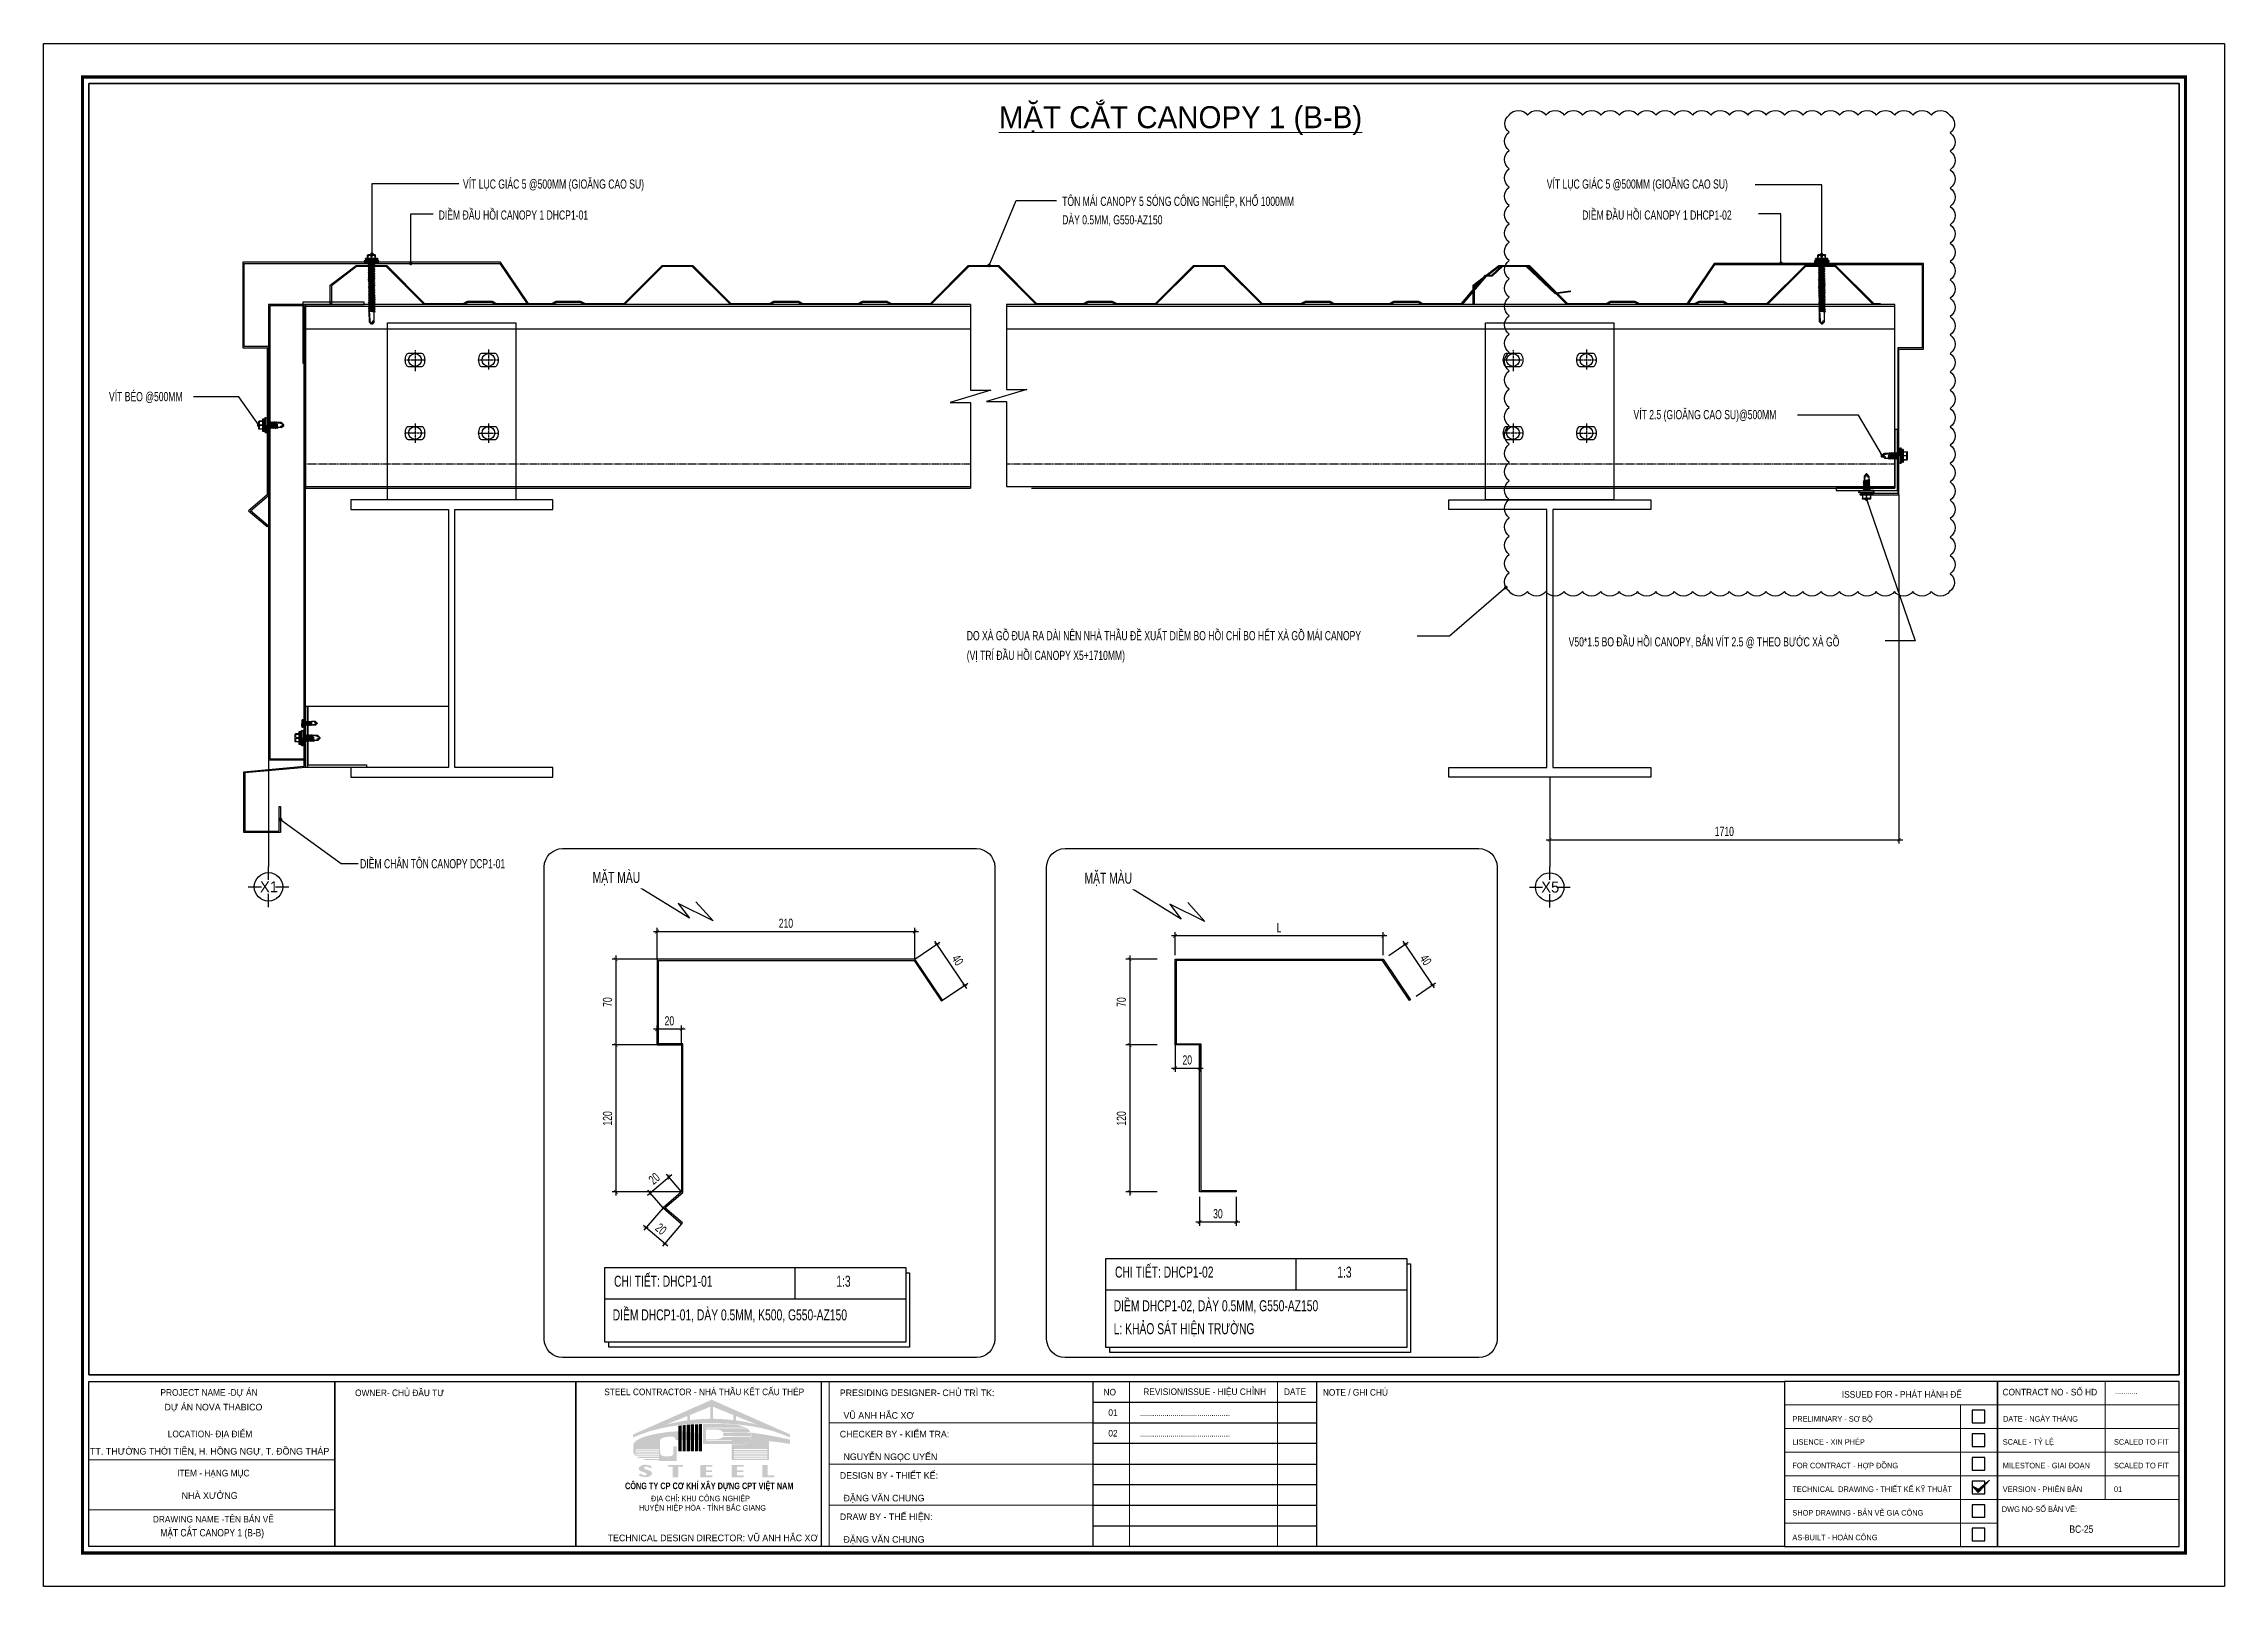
# Model space of a CAD drawing. Header units: inches. Extents: x 2 to 32666, y -5537 to 22.
# Drawn here: x 13084 to 13678, y -4545 to -4125 of the extents above; entities that cross this region are included whole.
import ezdxf
from ezdxf.enums import TextEntityAlignment as Align

# ---------------------------------------------------------------- set-up
doc = ezdxf.new("R2010")
doc.units = ezdxf.units.IN
doc.header["$MEASUREMENT"] = 0
for name, pattern in [('CENTER2', [1.125, 0.75, -0.125, 0.125, -0.125]), ('DASHED2', [0.375, 0.25, -0.125]), ('HIDDEN', [0.375, 0.25, -0.125])]:
    doc.linetypes.add(name, pattern=pattern)
doc.layers.get('Defpoints').update_dxf_attribs({"lineweight": 9})
for name, color, linetype in [('2', 2, 'Continuous'), ('251', 251, 'Continuous'), ('3', 3, 'Continuous'), ('4', 4, 'Continuous'), ('5', 5, 'Continuous'), ('6', 6, 'Continuous'), ('7', 7, 'Continuous'), ('8', 8, 'Continuous'), ('9', 9, 'Continuous'), ('BAO KHUNG', 31, 'Continuous'), ('Co ban', 2, 'Continuous'), ('DIM', 8, 'Continuous'), ('Fast RSQ_A2 Frame$0$Khung ten', 4, 'Continuous'), ('flashing', 6, 'Continuous'), ('Kyhieu', 7, 'Continuous'), ('NET IN', 3, 'Continuous'), ('STRUCTURE', 1, 'Continuous')]:
    doc.layers.add(name, color=color, linetype=linetype)
for name, color, linetype, lineweight in [('2H-vua', 2, 'Continuous', 20), ('_TEXT', 3, 'Continuous', 13), ('DETAIL$0$S-Dim', 8, 'Continuous', 20), ('DETAIL$0$S-Hatch', 8, 'Continuous', 13), ('S-Hatch', 8, 'Continuous', 9)]:
    doc.layers.add(name, color=color, linetype=linetype, lineweight=lineweight)
doc.layers.add('Cover text', color=7, linetype='Continuous', true_color=0x52370f)
doc.styles.add('ARIAL-H', font='Vharial.ttf', dxfattribs={"width": 0.8})
doc.styles.add('AVO', font='VAVOB.TTF')
doc.styles.add('ST1', font='vnshx.shx', dxfattribs={"width": 0.7})
doc.styles.add('ST1H', font='vnshxh.shx', dxfattribs={"width": 0.7})
doc.styles.add('ST3', font='VHAVANB.TTF')
doc.styles.get("Standard").update_dxf_attribs({"font": 'arial.ttf'})
doc.styles.add('style1', font='VHAVAN.TTF')
doc.styles.add('STYLE2', font='VHAVAN.TTF')
doc.styles.add('TIEU DE', font='Vharialn.ttf')
doc.dimstyles.new('3', dxfattribs={"dimtxt": 2.5, "dimasz": 1, "dimexe": 1, "dimexo": 0, "dimgap": 1, "dimtad": 1, "dimdec": 0, "dimlfac": 3, "dimzin": 0, "dimdsep": 46, "dimtxsty": 'ST1', "dimblk": 'ARCHTICK', "dimcen": 1, "dimdle": 1, "dimclrd": 8, "dimclre": 8, "dimclrt": 3, "dimadec": 0, "dimazin": 0, "dimtfac": 1, "dimtdec": 0, "dimtix": 1, "dimtofl": 0, "dimtmove": 1, "dimatfit": 3, "dimldrblk": 'DOT', "dimfxl": 0.18, "dimtfill": 1, "dimtolj": 1, "dimtzin": 0, "dimlwd": -1, "dimlwe": -1, "dimarcsym": 2})
doc.dimstyles.new('50', dxfattribs={"dimtxt": 2.5, "dimasz": 1, "dimexe": 1, "dimexo": 0, "dimgap": 1, "dimtad": 1, "dimdec": 0, "dimlfac": 50, "dimzin": 0, "dimdsep": 46, "dimtxsty": 'ST1', "dimblk": 'ARCHTICK', "dimcen": 1, "dimdle": 1, "dimclrd": 8, "dimclre": 8, "dimclrt": 3, "dimadec": 0, "dimazin": 0, "dimtfac": 1, "dimtdec": 0, "dimtix": 1, "dimtmove": 1, "dimatfit": 3, "dimldrblk": 'DOT', "dimfxl": 0, "dimtfill": 1, "dimtolj": 1, "dimtzin": 0, "dimlwd": -1, "dimlwe": -1, "dimarcsym": 0})

msp = doc.modelspace()

# ---------------------------------------------------------------- texts
at = {"layer": '3', "style": 'ST1H', "width": 0.7}
for s, height, p in [('VÝT lôc gi¸c 5 @500MM (GIO¡NG CAO SU)', 2.5, (13197.998, -4164.0015)), ('VÝT lôc gi¸c 5 @500MM (GIO¡NG CAO SU)', 2.5, (13493.212, -4164.0015)), ('DIÒM §ÇU HåI CANOPY 1 DHCP1-01', 2.5, (13191.3785, -4172.4371)), ('t«n m¸i canopy 5 sãng c«ng nghiÖp, khæ 1000mm', 2.5, (13361.201, -4168.7025)), ('DIÒM §ÇU HåI CANOPY 1 DHCP1-02', 2.5, (13502.8615, -4172.4371)), ('dµy 0.5mm, g550-az150', 2.5, (13361.201, -4173.7288)), ('VÝT BÐO @500MM', 2.5, (13101.5781, -4221.8678)), ('vÝt 2.5 (gio¨ng cao su)@500mm', 2.5, (13516.8273, -4226.7698)), ('V50*1.5 BO §ÇU HåI CANOPY, B¾N VÝT 2.5 @ THEO B¦íC Xµ Gå', 2.5, (13499.1594, -4288.6354)), ('diÒm ch©n t«n canopy dcp1-01', 2.5, (13169.9773, -4349.0436)), ('diÒm DHCP1-02, dµy 0.5mm, g550-az150', 3, (13375.2306, -4469.6271)), ('diÒm DHCP1-01, dµy 0.5mm, K500, g550-az150', 3, (13238.7715, -4472.1124)), ('l: kh¶o s¸t hiÖn tr\xadêng', 3, (13375.2306, -4475.8743))]:
    msp.add_text(s, height=height, dxfattribs=at).set_placement(p)
at = {"layer": '6', "style": 'ST1H', "width": 0.7}
for s, p in [('DO Xµ Gå §UA RA DµI N£N NHµ THÇU §Ò XUÊT DIÒM BO HåI CHØ BO HÕT Xµ Gå M¸I CANOPY', (13335.2149, -4286.95)), ('(VÞ TRÝ §ÇU HåI CANOPY X5+1710MM)', (13335.2149, -4292.3201))]:
    msp.add_text(s, height=2.5, dxfattribs=at).set_placement(p)
at = {"layer": '_TEXT', "style": 'ST3'}
msp.add_text('%%UMÆT C¾T CANOPY 1 (B-B)', height=6, dxfattribs=at).set_placement((13343.962, -4147.5523))
at = {"layer": 'Kyhieu', "color": 3, "ltscale": 10, "style": 'AVO'}
for s, p in [('X1', (13145.158, -4354.081)), ('X5', (13494.1436, -4354.1488))]:
    msp.add_text(s, height=3, dxfattribs=at).set_placement(p, align=Align.MIDDLE_CENTER)

# ---------------------------------------------------------------- blocks, each defined once
blk = doc.blocks.new('DETAIL$0$MARK')
at = {"layer": 'DETAIL$0$S-Hatch', "linetype": 'Continuous'}
h = blk.add_hatch(dxfattribs=at)
h.set_pattern_fill('ANSI31', color=256, scale=50, style=0)
h.paths.add_polyline_path([(1667850, -1156933), (1667909, -1156997), (1668012, -1156885), (1667913, -1156967)])
at = {"layer": 'DETAIL$0$S-Dim', "linetype": 'Continuous'}
blk.add_lwpolyline([(1667850, -1156933), (1667909, -1156997), (1668012, -1156885), (1667913, -1156967), (1667850, -1156933)], dxfattribs=at)
blk = doc.blocks.new('logo cpt')
at = {"layer": '2H-vua', "ltscale": 2}
h = blk.add_hatch(color=1, dxfattribs=at)
h.dxf.hatch_style = 1
edge = h.paths.add_edge_path()
edge.add_line((0, 0), (-59.3, -26.2))
edge.add_spline(control_points=[(-59.3, -26.2), (-59.3, -26.2), (-59.4, -26.2), (-59.4, -26.3), (-59.4, -26.3)], knot_values=[0, 0, 0, 0, 0.090528, 0.18293, 0.18293, 0.18293, 0.18293], degree=3, periodic=0)
edge.add_line((-59.4, -26.3), (-59.4, -28.4))
edge.add_spline(control_points=[(-59.4, -28.4), (-59.4, -28.4), (-59.4, -28.5), (-59.3, -28.5), (-59.3, -28.6), (-59.2, -28.5), (-59.2, -28.5)], knot_values=[0, 0, 0, 0, 0.068206, 0.126958, 0.189177, 0.244498, 0.244498, 0.244498, 0.244498], degree=3, periodic=0)
edge.add_line((-59.2, -28.5), (-57.4, -27.7))
edge.add_line((-57.4, -27.7), (-56, -27.2))
edge.add_line((-56, -27.2), (-54.9, -26.7))
edge.add_line((-54.9, -26.7), (-53.9, -26.3))
edge.add_line((-53.9, -26.3), (-52.4, -25.8))
edge.add_line((-52.4, -25.8), (-50.2, -25))
edge.add_line((-50.2, -25), (-49, -24.6))
edge.add_line((-49, -24.6), (-48, -24.2))
edge.add_line((-48, -24.2), (-46.2, -23.7))
edge.add_line((-46.2, -23.7), (-44.7, -23.2))
edge.add_line((-44.7, -23.2), (-43, -22.8))
edge.add_spline(control_points=[(-43, -22.8), (-40.8, -22.2), (-35.1, -20.8), (-24.5, -19.2), (-12.3, -18), (-3.7, -17.9), (0, -17.8)], knot_values=[0, 0, 0, 0, 6.689632, 17.790922, 32.231173, 43.398154, 43.398154, 43.398154, 43.398154], degree=3, periodic=0)
edge.add_spline(control_points=[(0, -17.8), (3.7, -17.9), (12.3, -18), (24.5, -19.2), (35.1, -20.8), (40.8, -22.2), (43, -22.8)], knot_values=[0, 0, 0, 0, 11.166981, 25.607232, 36.708522, 43.398154, 43.398154, 43.398154, 43.398154], degree=3, periodic=0)
edge.add_line((43, -22.8), (44.7, -23.2))
edge.add_line((44.7, -23.2), (46.2, -23.7))
edge.add_line((46.2, -23.7), (48, -24.2))
edge.add_line((48, -24.2), (49, -24.6))
edge.add_line((49, -24.6), (50.2, -25))
edge.add_line((50.2, -25), (52.4, -25.8))
edge.add_line((52.4, -25.8), (53.9, -26.3))
edge.add_line((53.9, -26.3), (54.9, -26.7))
edge.add_line((54.9, -26.7), (56, -27.2))
edge.add_line((56, -27.2), (57.4, -27.7))
edge.add_line((57.4, -27.7), (59.2, -28.5))
edge.add_spline(control_points=[(59.2, -28.5), (59.2, -28.5), (59.3, -28.6), (59.3, -28.5), (59.4, -28.5), (59.4, -28.4), (59.4, -28.4)], knot_values=[0, 0, 0, 0, 0.055322, 0.11754, 0.176292, 0.244498, 0.244498, 0.244498, 0.244498], degree=3, periodic=0)
edge.add_line((59.4, -28.4), (59.4, -26.3))
edge.add_spline(control_points=[(59.4, -26.3), (59.4, -26.3), (59.4, -26.2), (59.3, -26.2), (59.3, -26.2)], knot_values=[0, 0, 0, 0, 0.092401, 0.18293, 0.18293, 0.18293, 0.18293], degree=3, periodic=0)
edge.add_line((59.3, -26.2), (0, 0))
edge = h.paths.add_edge_path(flags=16)
edge.add_line((1, -5.3), (16.5, -11.6))
edge.add_line((16.5, -11.6), (16.5, -15.4))
edge.add_spline(control_points=[(16.5, -15.4), (13.9, -15.1), (8.7, -14.6), (3.5, -14.5), (1, -14.4)], knot_values=[18.676889, 18.676889, 18.676889, 18.676889, 26.68916, 34.246708, 34.246708, 34.246708, 34.246708], degree=3, periodic=0)
edge.add_line((1, -14.4), (1, -5.3))
edge = h.paths.add_edge_path(flags=16)
edge.add_line((-1, -5.3), (-1, -14.4))
edge.add_spline(control_points=[(-1, -14.4), (-3.5, -14.5), (-8.7, -14.6), (-13.9, -15.1), (-16.5, -15.4)], knot_values=[18.676889, 18.676889, 18.676889, 18.676889, 26.234437, 34.246708, 34.246708, 34.246708, 34.246708], degree=3, periodic=0)
edge.add_line((-16.5, -15.4), (-16.5, -11.6))
edge.add_line((-16.5, -11.6), (-1, -5.3))
edge = h.paths.add_edge_path(flags=16)
edge.add_line((18.5, -12.4), (34.8, -19))
edge.add_spline(control_points=[(34.8, -19), (32.4, -18.4), (27, -17), (21.5, -16.1), (18.5, -15.7)], knot_values=[0, 0, 0, 0, 7.661393, 16.695244, 16.695244, 16.695244, 16.695244], degree=3, periodic=0)
edge.add_line((18.5, -15.7), (18.5, -12.4))
edge = h.paths.add_edge_path(flags=16)
edge.add_line((-18.5, -12.4), (-18.5, -15.7))
edge.add_spline(control_points=[(-18.5, -15.7), (-21.5, -16.1), (-27, -17), (-32.4, -18.4), (-34.8, -19)], knot_values=[0, 0, 0, 0, 9.033851, 16.695244, 16.695244, 16.695244, 16.695244], degree=3, periodic=0)
edge.add_line((-34.8, -19), (-18.5, -12.4))
at = {"layer": '2H-vua', "ltscale": 2, "true_color": 0x0000bd}
h = blk.add_hatch(color=172, dxfattribs=at)
h.dxf.hatch_style = 1
edge = h.paths.add_edge_path()
edge.add_line((-26.5, -35.3), (-29, -35.3))
edge.add_line((-29, -35.3), (-29, -39.8))
edge.add_spline(control_points=[(-29, -39.8), (-29, -40.1), (-29, -40.5), (-29.1, -41.2), (-29.3, -41.8), (-29.8, -42.3), (-30.5, -42.5), (-31.2, -42.7), (-31.9, -42.7), (-32.8, -42.8), (-33.8, -42.9), (-34.9, -42.9), (-35.9, -42.8), (-36.8, -42.6), (-37.5, -42.3), (-38.1, -41.9), (-38.5, -41.4), (-38.8, -40.9), (-38.8, -40.5), (-38.8, -40.3), (-38.9, -40.2)], knot_values=[0, 0, 0, 0, 0.679106, 1.416411, 1.991685, 2.486653, 3.449332, 4.04487, 4.779635, 5.6579, 6.651397, 7.82701, 9.009902, 9.65126, 10.433258, 11.240547, 11.77736, 12.501996, 12.886685, 13.084173, 13.084173, 13.084173, 13.084173], degree=3, periodic=0)
edge.add_line((-38.9, -40.2), (-39.2, -31.8))
edge.add_spline(control_points=[(-39.2, -31.8), (-39.2, -31.6), (-39.2, -31.3), (-39.1, -30.8), (-39, -30.5), (-38.7, -29.8), (-37.7, -29.1), (-35.9, -28.4), (-33.9, -28.1), (-32, -27.9), (-30.8, -27.9), (-29.8, -28), (-29.2, -28.1), (-28.6, -28.2), (-28.2, -28.6), (-27.8, -28.8), (-27.6, -29.2), (-27.4, -29.5), (-27.4, -29.8), (-27.4, -30.1), (-27.5, -30.3), (-27.5, -30.4)], knot_values=[0, 0, 0, 0, 0.639974, 0.927001, 1.315485, 1.784934, 3.04414, 4.896322, 7.542101, 8.98199, 10.633425, 11.259738, 11.786572, 12.490614, 12.976547, 13.417104, 13.795301, 14.182315, 14.521901, 14.772084, 15.08434, 15.08434, 15.08434, 15.08434], degree=3, periodic=0)
edge.add_line((-27.5, -30.4), (-25.1, -30.4))
edge.add_spline(control_points=[(-25.1, -30.4), (-25.1, -28.2), (-25.1, -26.1), (-25.1, -24)], knot_values=[1.660641, 1.660641, 1.660641, 1.660641, 2.000673, 2.000673, 2.000673, 2.000673], weights=[1, 1, 1, 1], degree=3, periodic=0)
edge.add_spline(control_points=[(-25.1, -24), (-25.9, -24), (-28.9, -24), (-33.6, -24.4), (-40.9, -25.6), (-48.3, -27), (-54.8, -29.4), (-57.8, -31.5), (-58.7, -32.6), (-58.9, -32.9)], knot_values=[0, 0, 0, 0, 2.488239, 8.970845, 14.111923, 24.664854, 31.502662, 34.620973, 35.647344, 35.647344, 35.647344, 35.647344], degree=3, periodic=0)
edge.add_spline(control_points=[(-58.9, -32.9), (-59, -33.1), (-59.1, -33.4), (-59.2, -33.8), (-59.2, -33.9)], knot_values=[0, 0, 0, 0, 0.649396, 1.111903, 1.111903, 1.111903, 1.111903], degree=3, periodic=0)
edge.add_line((-59.2, -33.9), (-59.2, -39.7))
edge.add_spline(control_points=[(-59.2, -39.7), (-59.1, -40.2), (-58.8, -41.3), (-57.9, -42), (-57.5, -42.3)], knot_values=[0, 0, 0, 0, 1.615996, 3.213839, 3.213839, 3.213839, 3.213839], degree=3, periodic=0)
edge.add_line((-57.5, -42.3), (-39.9, -42.3))
edge.add_line((-39.9, -42.3), (-39.9, -43.1))
edge.add_line((-39.9, -43.1), (-56.6, -43.1))
edge.add_spline(control_points=[(-56.6, -43.1), (-56.1, -43.5), (-55.6, -43.8), (-55, -44)], knot_values=[4.464767, 4.464767, 4.464767, 4.464767, 6.233584, 6.233584, 6.233584, 6.233584], degree=3, periodic=0)
edge.add_line((-55, -44), (-39.9, -44))
edge.add_line((-39.9, -44), (-39.9, -44.8))
edge.add_line((-39.9, -44.8), (-52.7, -44.8))
edge.add_spline(control_points=[(-52.7, -44.8), (-52.1, -45), (-50.8, -45.4), (-49.5, -45.5), (-48.8, -45.6)], knot_values=[0, 0, 0, 0, 1.969376, 3.947208, 3.947208, 3.947208, 3.947208], degree=3, periodic=0)
edge.add_line((-48.8, -45.6), (-40, -45.6))
edge.add_line((-40, -45.6), (-40, -46.3))
edge.add_line((-40, -46.3), (-26.5, -46.3))
edge.add_line((-26.5, -46.3), (-26.5, -35.3))
h.paths.add_polyline_path([(-39.9, -41.5), (-57.6, -41.5), (-57.6, -40.7), (-39.9, -40.7)], flags=16)
h.paths.add_polyline_path([(-39.9, -39.9), (-57.6, -39.9), (-57.6, -39.1), (-39.9, -39.1)], flags=16)
h.paths.add_polyline_path([(-39.9, -38.2), (-57.6, -38.2), (-57.6, -37.4), (-39.9, -37.4)], flags=16)
edge = h.paths.add_edge_path()
edge.add_spline(control_points=[(-22, -30.4), (-22, -28.3), (-22, -26.2), (-22, -24)], knot_values=[1.658755, 1.658755, 1.658755, 1.658755, 1.987897, 1.987897, 1.987897, 1.987897], weights=[1, 1, 1, 1], degree=3, periodic=0)
edge.add_spline(control_points=[(-22, -24), (-22.1, -24), (-22.4, -24), (-22.6, -24), (-22.7, -24)], knot_values=[38.051452, 38.051452, 38.051452, 38.051452, 38.385889, 38.719297, 38.719297, 38.719297, 38.719297], degree=3, periodic=0)
edge.add_spline(control_points=[(-22.7, -24), (-22.7, -26.1), (-22.7, -28.3), (-22.7, -30.4)], knot_values=[0.65234, 0.65234, 0.65234, 0.65234, 0.984869, 0.984869, 0.984869, 0.984869], weights=[1, 1, 1, 1], degree=3, periodic=0)
edge.add_line((-22.7, -30.4), (-22, -30.4))
edge = h.paths.add_edge_path()
edge.add_spline(control_points=[(-18.9, -27.3), (-18.9, -26.3), (-18.9, -25.2), (-18.9, -24.2)], knot_values=[1.815146, 1.815146, 1.815146, 1.815146, 1.972104, 1.972104, 1.972104, 1.972104], weights=[1, 1, 1, 1], degree=3, periodic=0)
edge.add_spline(control_points=[(-18.9, -24.2), (-19.2, -24.2), (-19.4, -24.1), (-19.6, -24.1)], knot_values=[41.123651, 41.123651, 41.123651, 41.123651, 41.826885, 41.826885, 41.826885, 41.826885], degree=3, periodic=0)
edge.add_spline(control_points=[(-19.6, -24.1), (-19.6, -26.2), (-19.6, -28.3), (-19.6, -30.4)], knot_values=[0.650819, 0.650819, 0.650819, 0.650819, 0.970014, 0.970014, 0.970014, 0.970014], weights=[1, 1, 1, 1], degree=3, periodic=0)
edge.add_line((-19.6, -30.4), (-18.9, -30.4))
edge.add_spline(control_points=[(-18.9, -30.4), (-18.9, -29.4), (-18.9, -28.3), (-18.9, -27.3)], knot_values=[1.657232, 1.657232, 1.657232, 1.657232, 1.815146, 1.815146, 1.815146, 1.815146], weights=[1, 1, 1, 1], degree=3, periodic=0)
edge = h.paths.add_edge_path()
edge.add_spline(control_points=[(-15.8, -27.5), (-15.8, -26.5), (-15.8, -25.5), (-15.8, -24.5)], knot_values=[1.804407, 1.804407, 1.804407, 1.804407, 1.950128, 1.950128, 1.950128, 1.950128], weights=[1, 1, 1, 1], degree=3, periodic=0)
edge.add_spline(control_points=[(-15.8, -24.5), (-15.9, -24.5), (-15.9, -24.5), (-15.9, -24.5)], knot_values=[44.85263, 44.85263, 44.85263, 44.85263, 44.946366, 44.946366, 44.946366, 44.946366], degree=3, periodic=0)
edge.add_spline(control_points=[(-15.9, -24.5), (-15.9, -24.5), (-16.1, -24.5), (-16.3, -24.4), (-16.5, -24.4)], knot_values=[44.245123, 44.245123, 44.245123, 44.245123, 44.297839, 44.85263, 44.85263, 44.85263, 44.85263], degree=3, periodic=0)
edge.add_spline(control_points=[(-16.5, -24.4), (-16.5, -24.7), (-16.5, -25), (-16.5, -25.3)], knot_values=[0.905266, 0.905266, 0.905266, 0.905266, 0.949016, 0.949016, 0.949016, 0.949016], weights=[1, 1, 1, 1], degree=3, periodic=0)
edge.add_spline(control_points=[(-16.5, -25.3), (-16.5, -27), (-16.5, -28.7), (-16.5, -30.4)], knot_values=[0.6495, 0.6495, 0.6495, 0.6495, 0.905266, 0.905266, 0.905266, 0.905266], weights=[1, 1, 1, 1], degree=3, periodic=0)
edge.add_line((-16.5, -30.4), (-15.8, -30.4))
edge.add_spline(control_points=[(-15.8, -30.4), (-15.8, -29.9), (-15.8, -29.5), (-15.8, -29.1)], knot_values=[1.656067, 1.656067, 1.656067, 1.656067, 1.723738, 1.723738, 1.723738, 1.723738], weights=[1, 1, 1, 1], degree=3, periodic=0)
edge.add_spline(control_points=[(-15.8, -29.1), (-15.8, -28.5), (-15.8, -28), (-15.8, -27.5)], knot_values=[1.723738, 1.723738, 1.723738, 1.723738, 1.804404, 1.804404, 1.804404, 1.804404], weights=[1, 1, 1, 1], degree=3, periodic=0)
edge.add_spline(control_points=[(-15.8, -27.5), (-15.8, -27.5), (-15.8, -27.5), (-15.8, -27.5)], knot_values=[1.804404, 1.804404, 1.804404, 1.804404, 1.804407, 1.804407, 1.804407, 1.804407], weights=[1, 1, 1, 1], degree=3, periodic=0)
edge = h.paths.add_edge_path()
edge.add_spline(control_points=[(-12.7, -28), (-12.7, -27), (-12.7, -26.1), (-12.7, -25.1)], knot_values=[1.776179, 1.776179, 1.776179, 1.776179, 1.920589, 1.920589, 1.920589, 1.920589], weights=[1, 1, 1, 1], degree=3, periodic=0)
edge.add_spline(control_points=[(-12.7, -25.1), (-13, -25), (-13.2, -25), (-13.4, -24.9)], knot_values=[47.389322, 47.389322, 47.389322, 47.389322, 48.075391, 48.075391, 48.075391, 48.075391], degree=3, periodic=0)
edge.add_spline(control_points=[(-13.4, -24.9), (-13.4, -24.9), (-13.4, -24.9), (-13.4, -24.9)], knot_values=[47.389171, 47.389171, 47.389171, 47.389171, 47.389322, 47.389322, 47.389322, 47.389322], degree=3, periodic=0)
edge.add_spline(control_points=[(-13.4, -24.9), (-13.4, -25.4), (-13.4, -25.8), (-13.4, -26.3)], knot_values=[0.854166, 0.854166, 0.854166, 0.854166, 0.920674, 0.920674, 0.920674, 0.920674], weights=[1, 1, 1, 1], degree=3, periodic=0)
edge.add_spline(control_points=[(-13.4, -26.3), (-13.4, -26.6), (-13.4, -26.8), (-13.4, -27.1)], knot_values=[0.813011, 0.813011, 0.813011, 0.813011, 0.854166, 0.854166, 0.854166, 0.854166], weights=[1, 1, 1, 1], degree=3, periodic=0)
edge.add_spline(control_points=[(-13.4, -27.1), (-13.4, -27.3), (-13.4, -27.5), (-13.4, -27.7)], knot_values=[0.785786, 0.785786, 0.785786, 0.785786, 0.813011, 0.813011, 0.813011, 0.813011], weights=[1, 1, 1, 1], degree=3, periodic=0)
edge.add_spline(control_points=[(-13.4, -27.7), (-13.4, -28.6), (-13.4, -29.5), (-13.4, -30.4)], knot_values=[0.649905, 0.649905, 0.649905, 0.649905, 0.785786, 0.785786, 0.785786, 0.785786], weights=[1, 1, 1, 1], degree=3, periodic=0)
edge.add_spline(control_points=[(-13.4, -30.4), (-13.4, -30.4), (-13.4, -30.4), (-13.4, -30.4)], knot_values=[0.648777, 0.648777, 0.648777, 0.648777, 0.649905, 0.649905, 0.649905, 0.649905], weights=[1, 1, 1, 1], degree=3, periodic=0)
edge.add_line((-13.4, -30.4), (-12.7, -30.4))
edge.add_spline(control_points=[(-12.7, -30.4), (-12.7, -30), (-12.7, -29.7), (-12.7, -29.3)], knot_values=[1.655439, 1.655439, 1.655439, 1.655439, 1.710581, 1.710581, 1.710581, 1.710581], weights=[1, 1, 1, 1], degree=3, periodic=0)
edge.add_spline(control_points=[(-12.7, -29.3), (-12.7, -29), (-12.7, -28.8), (-12.7, -28.5)], knot_values=[1.710581, 1.710581, 1.710581, 1.710581, 1.752409, 1.752409, 1.752409, 1.752409], weights=[1, 1, 1, 1], degree=3, periodic=0)
edge.add_spline(control_points=[(-12.7, -28.5), (-12.7, -28.3), (-12.7, -28.2), (-12.7, -28)], knot_values=[1.752409, 1.752409, 1.752409, 1.752409, 1.776179, 1.776179, 1.776179, 1.776179], weights=[1, 1, 1, 1], degree=3, periodic=0)
edge = h.paths.add_edge_path()
edge.add_spline(control_points=[(-9.7, -25.8), (-9.8, -25.8), (-10, -25.7), (-10.2, -25.6), (-10.3, -25.6)], knot_values=[0, 0, 0, 0, 0.271115, 0.703489, 0.703489, 0.703489, 0.703489], degree=3, periodic=0)
edge.add_spline(control_points=[(-10.3, -25.6), (-10.3, -25.8), (-10.3, -26), (-10.3, -26.3)], knot_values=[0.854515, 0.854515, 0.854515, 0.854515, 0.88662, 0.88662, 0.88662, 0.88662], weights=[1, 1, 1, 1], degree=3, periodic=0)
edge.add_spline(control_points=[(-10.3, -26.3), (-10.3, -26.3), (-10.3, -26.3), (-10.3, -26.4)], knot_values=[0.848481, 0.848481, 0.848481, 0.848481, 0.854515, 0.854515, 0.854515, 0.854515], weights=[1, 1, 1, 1], degree=3, periodic=0)
edge.add_spline(control_points=[(-10.3, -26.4), (-10.3, -26.7), (-10.3, -27.1), (-10.3, -27.5)], knot_values=[0.794629, 0.794629, 0.794629, 0.794629, 0.848481, 0.848481, 0.848481, 0.848481], weights=[1, 1, 1, 1], degree=3, periodic=0)
edge.add_spline(control_points=[(-10.3, -27.5), (-10.3, -28.5), (-10.3, -29.4), (-10.3, -30.4)], knot_values=[0.64839, 0.64839, 0.64839, 0.64839, 0.794629, 0.794629, 0.794629, 0.794629], weights=[1, 1, 1, 1], degree=3, periodic=0)
edge.add_line((-10.3, -30.4), (-9.7, -30.4))
edge.add_spline(control_points=[(-9.7, -30.4), (-9.7, -30.3), (-9.7, -30.2), (-9.7, -30.1)], knot_values=[1.654916, 1.654916, 1.654916, 1.654916, 1.670697, 1.670697, 1.670697, 1.670697], weights=[1, 1, 1, 1], degree=3, periodic=0)
edge.add_spline(control_points=[(-9.7, -30.1), (-9.7, -29.3), (-9.7, -28.6), (-9.7, -27.8)], knot_values=[1.670697, 1.670697, 1.670697, 1.670697, 1.782814, 1.782814, 1.782814, 1.782814], weights=[1, 1, 1, 1], degree=3, periodic=0)
edge.add_spline(control_points=[(-9.7, -27.8), (-9.7, -27.2), (-9.7, -26.5), (-9.7, -25.8)], knot_values=[1.782814, 1.782814, 1.782814, 1.782814, 1.882275, 1.882275, 1.882275, 1.882275], weights=[1, 1, 1, 1], degree=3, periodic=0)
at = {"layer": '2H-vua', "ltscale": 2}
h = blk.add_hatch(color=1, dxfattribs=at)
h.dxf.hatch_style = 1
edge = h.paths.add_edge_path()
edge.add_spline(control_points=[(-22.7, -30.4), (-22.7, -28.3), (-22.7, -26.1), (-22.7, -24)], knot_values=[0.65234, 0.65234, 0.65234, 0.65234, 0.984869, 0.984869, 0.984869, 0.984869], weights=[1, 1, 1, 1], degree=3, periodic=0)
edge.add_spline(control_points=[(-22.7, -24), (-22.7, -22.5), (-22.7, -21), (-22.7, -19.5)], knot_values=[0.984869, 0.984869, 0.984869, 0.984869, 1.216541, 1.216541, 1.216541, 1.216541], weights=[1, 1, 1, 1], degree=3, periodic=0)
edge.add_spline(control_points=[(-22.7, -19.5), (-22.7, -19.5), (-22.7, -19.5), (-22.7, -19.5), (-22.8, -19.4), (-22.8, -19.4), (-22.8, -19.4), (-22.8, -19.4)], knot_values=[1.216541, 1.216541, 1.216541, 1.216541, 1.259596, 1.296989, 1.345872, 1.376028, 1.41378, 1.41378, 1.41378, 1.41378], weights=[1, 1, 1, 1, 1, 1, 1, 1], degree=3, periodic=0)
edge.add_line((-22.8, -19.4), (-25, -19.7))
edge.add_spline(control_points=[(-25, -19.7), (-25, -19.7), (-25, -19.8), (-25.1, -19.8), (-25.1, -19.8), (-25.1, -19.9), (-25.1, -19.9)], knot_values=[2.217254, 2.217254, 2.217254, 2.217254, 2.274562, 2.326082, 2.37697, 2.409598, 2.409598, 2.409598, 2.409598], weights=[1, 1, 1, 1, 1, 1, 1], degree=3, periodic=0)
edge.add_spline(control_points=[(-25.1, -19.9), (-25.1, -21.2), (-25.1, -22.6), (-25.1, -24)], knot_values=[2.000673, 2.000673, 2.000673, 2.000673, 2.217254, 2.217254, 2.217254, 2.217254], weights=[1, 1, 1, 1], degree=3, periodic=0)
edge.add_spline(control_points=[(-25.1, -24), (-25.1, -26.1), (-25.1, -28.2), (-25.1, -30.4)], knot_values=[1.660641, 1.660641, 1.660641, 1.660641, 2.000673, 2.000673, 2.000673, 2.000673], weights=[1, 1, 1, 1], degree=3, periodic=0)
edge.add_spline(control_points=[(-25.1, -30.4), (-25.1, -33.2), (-25.1, -36), (-25.1, -38.8)], knot_values=[1.217254, 1.217254, 1.217254, 1.217254, 1.660641, 1.660641, 1.660641, 1.660641], weights=[1, 1, 1, 1], degree=3, periodic=0)
edge.add_spline(control_points=[(-25.1, -38.8), (-25.1, -38.8), (-25.1, -38.8), (-25, -38.9), (-25, -38.9), (-25, -38.9)], knot_values=[1, 1, 1, 1, 1.073403, 1.153898, 1.217254, 1.217254, 1.217254, 1.217254], weights=[1, 1, 1, 1, 1, 1], degree=3, periodic=0)
edge.add_spline(control_points=[(-25, -38.9), (-24.3, -38.9), (-23.5, -38.9), (-22.8, -38.9)], knot_values=[0, 0, 0, 0, 1, 1, 1, 1], weights=[1, 1, 1, 1], degree=3, periodic=0)
edge.add_spline(control_points=[(-22.8, -38.9), (-22.8, -38.9), (-22.8, -38.9), (-22.7, -38.8), (-22.7, -38.8), (-22.7, -38.8)], knot_values=[0, 0, 0, 0, 0.063356, 0.156751, 0.216541, 0.216541, 0.216541, 0.216541], weights=[1, 1, 1, 1, 1, 1], degree=3, periodic=0)
edge.add_spline(control_points=[(-22.7, -38.8), (-22.7, -36), (-22.7, -33.2), (-22.7, -30.4)], knot_values=[0.216541, 0.216541, 0.216541, 0.216541, 0.65234, 0.65234, 0.65234, 0.65234], weights=[1, 1, 1, 1], degree=3, periodic=0)
edge = h.paths.add_edge_path()
edge.add_spline(control_points=[(-19.6, -30.4), (-19.6, -28.3), (-19.6, -26.2), (-19.6, -24.1)], knot_values=[0.650819, 0.650819, 0.650819, 0.650819, 0.970014, 0.970014, 0.970014, 0.970014], weights=[1, 1, 1, 1], degree=3, periodic=0)
edge.add_spline(control_points=[(-19.6, -24.1), (-19.6, -22.5), (-19.6, -20.9), (-19.6, -19.2)], knot_values=[0.970014, 0.970014, 0.970014, 0.970014, 1.216541, 1.216541, 1.216541, 1.216541], weights=[1, 1, 1, 1], degree=3, periodic=0)
edge.add_spline(control_points=[(-19.6, -19.2), (-19.6, -19.2), (-19.6, -19.1), (-19.7, -19.1), (-19.7, -19.1), (-19.7, -19.1), (-19.8, -19.1), (-19.8, -19.1)], knot_values=[1.216541, 1.216541, 1.216541, 1.216541, 1.259596, 1.296989, 1.345872, 1.376028, 1.41378, 1.41378, 1.41378, 1.41378], weights=[1, 1, 1, 1, 1, 1, 1, 1], degree=3, periodic=0)
edge.add_line((-19.8, -19.1), (-21.9, -19.3))
edge.add_spline(control_points=[(-21.9, -19.3), (-21.9, -19.3), (-22, -19.3), (-22, -19.4), (-22, -19.4), (-22, -19.4), (-22, -19.5)], knot_values=[2.217254, 2.217254, 2.217254, 2.217254, 2.274562, 2.326082, 2.37697, 2.409598, 2.409598, 2.409598, 2.409598], weights=[1, 1, 1, 1, 1, 1, 1], degree=3, periodic=0)
edge.add_spline(control_points=[(-22, -19.5), (-22, -21), (-22, -22.5), (-22, -24)], knot_values=[1.987897, 1.987897, 1.987897, 1.987897, 2.217254, 2.217254, 2.217254, 2.217254], weights=[1, 1, 1, 1], degree=3, periodic=0)
edge.add_spline(control_points=[(-22, -24), (-22, -26.2), (-22, -28.3), (-22, -30.4)], knot_values=[1.658755, 1.658755, 1.658755, 1.658755, 1.987897, 1.987897, 1.987897, 1.987897], weights=[1, 1, 1, 1], degree=3, periodic=0)
edge.add_spline(control_points=[(-22, -30.4), (-22, -33.2), (-22, -36), (-22, -38.8)], knot_values=[1.217254, 1.217254, 1.217254, 1.217254, 1.658755, 1.658755, 1.658755, 1.658755], weights=[1, 1, 1, 1], degree=3, periodic=0)
edge.add_spline(control_points=[(-22, -38.8), (-22, -38.8), (-22, -38.8), (-22, -38.9), (-21.9, -38.9), (-21.9, -38.9)], knot_values=[1, 1, 1, 1, 1.073403, 1.153898, 1.217254, 1.217254, 1.217254, 1.217254], weights=[1, 1, 1, 1, 1, 1], degree=3, periodic=0)
edge.add_spline(control_points=[(-21.9, -38.9), (-21.2, -38.9), (-20.5, -38.9), (-19.8, -38.9)], knot_values=[0, 0, 0, 0, 1, 1, 1, 1], weights=[1, 1, 1, 1], degree=3, periodic=0)
edge.add_spline(control_points=[(-19.8, -38.9), (-19.7, -38.9), (-19.7, -38.9), (-19.6, -38.8), (-19.6, -38.8), (-19.6, -38.8)], knot_values=[0, 0, 0, 0, 0.063356, 0.156751, 0.216541, 0.216541, 0.216541, 0.216541], weights=[1, 1, 1, 1, 1, 1], degree=3, periodic=0)
edge.add_spline(control_points=[(-19.6, -38.8), (-19.6, -36), (-19.6, -33.2), (-19.6, -30.4)], knot_values=[0.216541, 0.216541, 0.216541, 0.216541, 0.650819, 0.650819, 0.650819, 0.650819], weights=[1, 1, 1, 1], degree=3, periodic=0)
edge = h.paths.add_edge_path()
edge.add_spline(control_points=[(-16.5, -30.4), (-16.5, -28.4), (-16.5, -26.4), (-16.5, -24.4)], knot_values=[0.6495, 0.6495, 0.6495, 0.6495, 0.949016, 0.949016, 0.949016, 0.949016], weights=[1, 1, 1, 1], degree=3, periodic=0)
edge.add_spline(control_points=[(-16.5, -24.4), (-16.5, -22.6), (-16.5, -20.8), (-16.5, -18.9)], knot_values=[0.949016, 0.949016, 0.949016, 0.949016, 1.216541, 1.216541, 1.216541, 1.216541], weights=[1, 1, 1, 1], degree=3, periodic=0)
edge.add_spline(control_points=[(-16.5, -18.9), (-16.5, -18.9), (-16.5, -18.8), (-16.6, -18.8), (-16.6, -18.8), (-16.6, -18.8), (-16.7, -18.8), (-16.7, -18.8)], knot_values=[1.216541, 1.216541, 1.216541, 1.216541, 1.259596, 1.296989, 1.345872, 1.376028, 1.41378, 1.41378, 1.41378, 1.41378], weights=[1, 1, 1, 1, 1, 1, 1, 1], degree=3, periodic=0)
edge.add_line((-16.7, -18.8), (-18.8, -19))
edge.add_spline(control_points=[(-18.8, -19), (-18.8, -19), (-18.9, -19), (-18.9, -19), (-18.9, -19.1), (-18.9, -19.1), (-18.9, -19.1)], knot_values=[2.217254, 2.217254, 2.217254, 2.217254, 2.274562, 2.326082, 2.37697, 2.409598, 2.409598, 2.409598, 2.409598], weights=[1, 1, 1, 1, 1, 1, 1], degree=3, periodic=0)
edge.add_spline(control_points=[(-18.9, -19.1), (-18.9, -20.8), (-18.9, -22.5), (-18.9, -24.2)], knot_values=[1.972104, 1.972104, 1.972104, 1.972104, 2.217254, 2.217254, 2.217254, 2.217254], weights=[1, 1, 1, 1], degree=3, periodic=0)
edge.add_spline(control_points=[(-18.9, -24.2), (-18.9, -26.3), (-18.9, -28.4), (-18.9, -30.4)], knot_values=[1.657232, 1.657232, 1.657232, 1.657232, 1.972104, 1.972104, 1.972104, 1.972104], weights=[1, 1, 1, 1], degree=3, periodic=0)
edge.add_spline(control_points=[(-18.9, -30.4), (-18.9, -33.2), (-18.9, -36), (-18.9, -38.8)], knot_values=[1.217254, 1.217254, 1.217254, 1.217254, 1.657232, 1.657232, 1.657232, 1.657232], weights=[1, 1, 1, 1], degree=3, periodic=0)
edge.add_spline(control_points=[(-18.9, -38.8), (-18.9, -38.8), (-18.9, -38.8), (-18.8, -38.9), (-18.8, -38.9), (-18.8, -38.9)], knot_values=[1, 1, 1, 1, 1.073403, 1.153898, 1.217254, 1.217254, 1.217254, 1.217254], weights=[1, 1, 1, 1, 1, 1], degree=3, periodic=0)
edge.add_spline(control_points=[(-18.8, -38.9), (-18.1, -38.9), (-17.4, -38.9), (-16.6, -38.9)], knot_values=[0, 0, 0, 0, 1, 1, 1, 1], weights=[1, 1, 1, 1], degree=3, periodic=0)
edge.add_spline(control_points=[(-16.6, -38.9), (-16.6, -38.9), (-16.6, -38.9), (-16.5, -38.8), (-16.5, -38.8), (-16.5, -38.8)], knot_values=[0, 0, 0, 0, 0.063356, 0.156751, 0.216541, 0.216541, 0.216541, 0.216541], weights=[1, 1, 1, 1, 1, 1], degree=3, periodic=0)
edge.add_spline(control_points=[(-16.5, -38.8), (-16.5, -36), (-16.5, -33.2), (-16.5, -30.4)], knot_values=[0.216541, 0.216541, 0.216541, 0.216541, 0.6495, 0.6495, 0.6495, 0.6495], weights=[1, 1, 1, 1], degree=3, periodic=0)
edge = h.paths.add_edge_path()
edge.add_spline(control_points=[(-13.4, -30.4), (-13.4, -26.7), (-13.4, -22.8), (-13.4, -18.7)], knot_values=[0.648777, 0.648777, 0.648777, 0.648777, 1.216541, 1.216541, 1.216541, 1.216541], weights=[1, 1, 1, 1], degree=3, periodic=0)
edge.add_spline(control_points=[(-13.4, -18.7), (-13.4, -18.7), (-13.4, -18.7), (-13.5, -18.6), (-13.5, -18.6), (-13.5, -18.6), (-13.5, -18.6), (-13.6, -18.6)], knot_values=[1.216541, 1.216541, 1.216541, 1.216541, 1.259596, 1.296989, 1.345872, 1.376028, 1.41378, 1.41378, 1.41378, 1.41378], weights=[1, 1, 1, 1, 1, 1, 1, 1], degree=3, periodic=0)
edge.add_line((-13.6, -18.6), (-15.7, -18.7))
edge.add_spline(control_points=[(-15.7, -18.7), (-15.7, -18.7), (-15.8, -18.7), (-15.8, -18.8), (-15.8, -18.8), (-15.8, -18.8), (-15.8, -18.9)], knot_values=[2.217254, 2.217254, 2.217254, 2.217254, 2.274562, 2.326082, 2.37697, 2.409598, 2.409598, 2.409598, 2.409598], weights=[1, 1, 1, 1, 1, 1, 1], degree=3, periodic=0)
edge.add_spline(control_points=[(-15.8, -18.9), (-15.8, -20.8), (-15.8, -22.7), (-15.8, -24.5)], knot_values=[1.950128, 1.950128, 1.950128, 1.950128, 2.217254, 2.217254, 2.217254, 2.217254], weights=[1, 1, 1, 1], degree=3, periodic=0)
edge.add_spline(control_points=[(-15.8, -24.5), (-15.8, -26.5), (-15.8, -28.5), (-15.8, -30.4)], knot_values=[1.656067, 1.656067, 1.656067, 1.656067, 1.950128, 1.950128, 1.950128, 1.950128], weights=[1, 1, 1, 1], degree=3, periodic=0)
edge.add_spline(control_points=[(-15.8, -30.4), (-15.8, -33.2), (-15.8, -36), (-15.8, -38.8)], knot_values=[1.217254, 1.217254, 1.217254, 1.217254, 1.656067, 1.656067, 1.656067, 1.656067], weights=[1, 1, 1, 1], degree=3, periodic=0)
edge.add_spline(control_points=[(-15.8, -38.8), (-15.8, -38.8), (-15.8, -38.8), (-15.7, -38.9), (-15.7, -38.9), (-15.7, -38.9)], knot_values=[1, 1, 1, 1, 1.073403, 1.153898, 1.217254, 1.217254, 1.217254, 1.217254], weights=[1, 1, 1, 1, 1, 1], degree=3, periodic=0)
edge.add_spline(control_points=[(-15.7, -38.9), (-15, -38.9), (-14.3, -38.9), (-13.6, -38.9)], knot_values=[0, 0, 0, 0, 1, 1, 1, 1], weights=[1, 1, 1, 1], degree=3, periodic=0)
edge.add_spline(control_points=[(-13.6, -38.9), (-13.5, -38.9), (-13.5, -38.9), (-13.4, -38.8), (-13.4, -38.8), (-13.4, -38.8)], knot_values=[0, 0, 0, 0, 0.063356, 0.156751, 0.216541, 0.216541, 0.216541, 0.216541], weights=[1, 1, 1, 1, 1, 1], degree=3, periodic=0)
edge.add_spline(control_points=[(-13.4, -38.8), (-13.4, -36), (-13.4, -33.2), (-13.4, -30.4)], knot_values=[0.216541, 0.216541, 0.216541, 0.216541, 0.648777, 0.648777, 0.648777, 0.648777], weights=[1, 1, 1, 1], degree=3, periodic=0)
edge = h.paths.add_edge_path()
edge.add_spline(control_points=[(-10.3, -30.4), (-10.3, -28.8), (-10.3, -27.2), (-10.3, -25.6)], knot_values=[0.648359, 0.648359, 0.648359, 0.648359, 0.88662, 0.88662, 0.88662, 0.88662], weights=[1, 1, 1, 1], degree=3, periodic=0)
edge.add_spline(control_points=[(-10.3, -25.6), (-10.3, -23.3), (-10.3, -21), (-10.3, -18.6)], knot_values=[0.88662, 0.88662, 0.88662, 0.88662, 1.216541, 1.216541, 1.216541, 1.216541], weights=[1, 1, 1, 1], degree=3, periodic=0)
edge.add_spline(control_points=[(-10.3, -18.6), (-10.3, -18.6), (-10.4, -18.6), (-10.4, -18.5), (-10.4, -18.5), (-10.4, -18.5), (-10.5, -18.5), (-10.5, -18.5)], knot_values=[1.216541, 1.216541, 1.216541, 1.216541, 1.259596, 1.296989, 1.345872, 1.376028, 1.41378, 1.41378, 1.41378, 1.41378], weights=[1, 1, 1, 1, 1, 1, 1, 1], degree=3, periodic=0)
edge.add_line((-10.5, -18.5), (-12.6, -18.6))
edge.add_spline(control_points=[(-12.6, -18.6), (-12.6, -18.6), (-12.7, -18.6), (-12.7, -18.6), (-12.7, -18.7), (-12.7, -18.7), (-12.7, -18.7)], knot_values=[2.217254, 2.217254, 2.217254, 2.217254, 2.274562, 2.326082, 2.37697, 2.409598, 2.409598, 2.409598, 2.409598], weights=[1, 1, 1, 1, 1, 1, 1], degree=3, periodic=0)
edge.add_spline(control_points=[(-12.7, -18.7), (-12.7, -20.9), (-12.7, -23), (-12.7, -25.1)], knot_values=[1.920589, 1.920589, 1.920589, 1.920589, 2.217254, 2.217254, 2.217254, 2.217254], weights=[1, 1, 1, 1], degree=3, periodic=0)
edge.add_spline(control_points=[(-12.7, -25.1), (-12.7, -26.9), (-12.7, -28.7), (-12.7, -30.4)], knot_values=[1.655439, 1.655439, 1.655439, 1.655439, 1.920589, 1.920589, 1.920589, 1.920589], weights=[1, 1, 1, 1], degree=3, periodic=0)
edge.add_spline(control_points=[(-12.7, -30.4), (-12.7, -33.2), (-12.7, -36), (-12.7, -38.8)], knot_values=[1.217254, 1.217254, 1.217254, 1.217254, 1.655439, 1.655439, 1.655439, 1.655439], weights=[1, 1, 1, 1], degree=3, periodic=0)
edge.add_spline(control_points=[(-12.7, -38.8), (-12.7, -38.8), (-12.7, -38.8), (-12.7, -38.9), (-12.6, -38.9), (-12.6, -38.9)], knot_values=[1, 1, 1, 1, 1.073403, 1.153898, 1.217254, 1.217254, 1.217254, 1.217254], weights=[1, 1, 1, 1, 1, 1], degree=3, periodic=0)
edge.add_spline(control_points=[(-12.6, -38.9), (-11.9, -38.9), (-11.2, -38.9), (-10.5, -38.9)], knot_values=[0, 0, 0, 0, 1, 1, 1, 1], weights=[1, 1, 1, 1], degree=3, periodic=0)
edge.add_spline(control_points=[(-10.5, -38.9), (-10.5, -38.9), (-10.4, -38.9), (-10.3, -38.8), (-10.3, -38.8), (-10.3, -38.8)], knot_values=[0, 0, 0, 0, 0.063356, 0.156751, 0.216541, 0.216541, 0.216541, 0.216541], weights=[1, 1, 1, 1, 1, 1], degree=3, periodic=0)
edge.add_spline(control_points=[(-10.3, -38.8), (-10.3, -36), (-10.3, -33.2), (-10.3, -30.4)], knot_values=[0.216541, 0.216541, 0.216541, 0.216541, 0.648359, 0.648359, 0.648359, 0.648359], weights=[1, 1, 1, 1], degree=3, periodic=0)
edge = h.paths.add_edge_path()
edge.add_spline(control_points=[(-7.3, -38.8), (-7.3, -32.4), (-7.3, -26), (-7.3, -18.5)], knot_values=[0.216541, 0.216541, 0.216541, 0.216541, 1.216541, 1.216541, 1.216541, 1.216541], weights=[1, 1, 1, 1], degree=3, periodic=0)
edge.add_spline(control_points=[(-7.3, -18.5), (-7.3, -18.5), (-7.3, -18.5), (-7.3, -18.4), (-7.3, -18.4), (-7.4, -18.4), (-7.4, -18.4), (-7.4, -18.4)], knot_values=[1.216541, 1.216541, 1.216541, 1.216541, 1.259596, 1.296989, 1.345872, 1.376028, 1.41378, 1.41378, 1.41378, 1.41378], weights=[1, 1, 1, 1, 1, 1, 1, 1], degree=3, periodic=0)
edge.add_line((-7.4, -18.4), (-9.6, -18.5))
edge.add_spline(control_points=[(-9.6, -18.5), (-9.6, -18.5), (-9.6, -18.5), (-9.7, -18.5), (-9.7, -18.5), (-9.7, -18.6), (-9.7, -18.6)], knot_values=[2.217254, 2.217254, 2.217254, 2.217254, 2.274562, 2.326082, 2.37697, 2.409598, 2.409598, 2.409598, 2.409598], weights=[1, 1, 1, 1, 1, 1, 1], degree=3, periodic=0)
edge.add_spline(control_points=[(-9.7, -18.6), (-9.7, -21.1), (-9.7, -23.5), (-9.7, -25.8)], knot_values=[1.882275, 1.882275, 1.882275, 1.882275, 2.217254, 2.217254, 2.217254, 2.217254], weights=[1, 1, 1, 1], degree=3, periodic=0)
edge.add_spline(control_points=[(-9.7, -25.8), (-9.7, -27.4), (-9.7, -28.9), (-9.7, -30.4)], knot_values=[1.654916, 1.654916, 1.654916, 1.654916, 1.882275, 1.882275, 1.882275, 1.882275], weights=[1, 1, 1, 1], degree=3, periodic=0)
edge.add_spline(control_points=[(-9.7, -30.4), (-9.7, -33.3), (-9.7, -36), (-9.7, -38.8)], knot_values=[1.217254, 1.217254, 1.217254, 1.217254, 1.654916, 1.654916, 1.654916, 1.654916], weights=[1, 1, 1, 1], degree=3, periodic=0)
edge.add_spline(control_points=[(-9.7, -38.8), (-9.7, -38.8), (-9.7, -38.8), (-9.6, -38.9), (-9.5, -38.9), (-9.5, -38.9)], knot_values=[1, 1, 1, 1, 1.073403, 1.153898, 1.217254, 1.217254, 1.217254, 1.217254], weights=[1, 1, 1, 1, 1, 1], degree=3, periodic=0)
edge.add_spline(control_points=[(-9.5, -38.9), (-8.8, -38.9), (-8.1, -38.9), (-7.4, -38.9)], knot_values=[0, 0, 0, 0, 1, 1, 1, 1], weights=[1, 1, 1, 1], degree=3, periodic=0)
edge.add_spline(control_points=[(-7.4, -38.9), (-7.4, -38.9), (-7.3, -38.9), (-7.3, -38.8), (-7.3, -38.8), (-7.3, -38.8)], knot_values=[0, 0, 0, 0, 0.063356, 0.156751, 0.216541, 0.216541, 0.216541, 0.216541], weights=[1, 1, 1, 1, 1, 1], degree=3, periodic=0)
h = blk.add_hatch(color=1, dxfattribs=at)
h.dxf.hatch_style = 1
edge = h.paths.add_edge_path()
edge.add_line((19.9, -19.1), (14.5, -18.5))
edge.add_line((14.5, -18.5), (-6.5, -18.4))
edge.add_spline(control_points=[(-6.5, -18.4), (-6.5, -18.4), (-6.6, -18.5), (-6.6, -18.5), (-6.6, -18.6)], knot_values=[0, 0, 0, 0, 0.089636, 0.182425, 0.182425, 0.182425, 0.182425], degree=3, periodic=0)
edge.add_line((-6.6, -18.6), (-6.6, -33.4))
edge.add_spline(control_points=[(-6.6, -33.4), (-6.6, -33.4), (-6.6, -33.5), (-6.5, -33.5), (-6.5, -33.5), (-6.5, -33.5), (-6.4, -33.5)], knot_values=[0, 0, 0, 0, 0.063097, 0.129174, 0.168297, 0.212544, 0.212544, 0.212544, 0.212544], degree=3, periodic=0)
edge.add_line((-6.4, -33.5), (23.7, -33.5))
edge.add_line((23.7, -33.5), (26.1, -33))
edge.add_line((26.1, -33), (28.3, -31.5))
edge.add_spline(control_points=[(28.3, -31.5), (28.3, -31.5), (28.3, -31.5), (28.3, -31.5), (28.3, -31.4), (28.3, -31.4), (28.3, -31.3), (28.2, -31.3), (28.2, -31.3)], knot_values=[0, 0, 0, 0, 0.033514, 0.084878, 0.12538, 0.170042, 0.238399, 0.300361, 0.300361, 0.300361, 0.300361], degree=3, periodic=0)
edge.add_line((28.2, -31.3), (-4, -31.3))
edge.add_line((-4, -31.3), (-4, -30.8))
edge.add_line((-4, -30.8), (28.7, -30.8))
edge.add_spline(control_points=[(28.7, -30.8), (28.8, -30.8), (28.8, -30.7), (28.8, -30.7), (28.8, -30.7)], knot_values=[0, 0, 0, 0, 0.062997, 0.106417, 0.106417, 0.106417, 0.106417], degree=3, periodic=0)
edge.add_line((28.8, -30.7), (29.4, -29.5))
edge.add_line((29.4, -29.5), (29.6, -28.2))
edge.add_spline(control_points=[(29.6, -28.2), (29.6, -28.2), (29.6, -28.2), (29.6, -28.2), (29.5, -28.1), (29.5, -28.1), (29.5, -28.1), (29.5, -28.1)], knot_values=[0, 0, 0, 0, 0.040884, 0.066218, 0.121229, 0.177164, 0.228289, 0.228289, 0.228289, 0.228289], degree=3, periodic=0)
edge.add_line((29.5, -28.1), (8.5, -28.1))
edge.add_spline(control_points=[(8.5, -28.1), (8.5, -28.1), (8.4, -28.1), (8.4, -28.1), (8.4, -28.1)], knot_values=[0, 0, 0, 0, 0.04899, 0.098332, 0.098332, 0.098332, 0.098332], degree=3, periodic=0)
edge.add_spline(control_points=[(8.4, -28.1), (8.4, -28.2), (8.2, -28.3), (8, -28.6), (7.6, -29), (7, -29.3), (6.2, -29.6), (5.3, -29.7), (4.5, -29.8), (4, -29.9), (3.7, -29.9), (3.6, -29.9)], knot_values=[0, 0, 0, 0, 0.236793, 0.682468, 1.105452, 1.89334, 2.59371, 3.796984, 4.419716, 4.981029, 5.354653, 5.354653, 5.354653, 5.354653], degree=3, periodic=0)
edge.add_line((3.6, -29.9), (-4.3, -29.9))
edge.add_line((-4.3, -29.9), (-4.3, -22.7))
edge.add_line((-4.3, -22.7), (3.5, -22.7))
edge.add_spline(control_points=[(3.5, -22.7), (3.9, -22.7), (4.4, -22.7), (5.2, -22.8), (5.9, -22.9), (6.6, -23.1), (7.3, -23.4), (7.9, -23.8), (8.1, -24.1), (8.2, -24.3), (8.2, -24.3), (8.3, -24.3), (8.3, -24.3)], knot_values=[0, 0, 0, 0, 0.993082, 1.739745, 2.298493, 3.065823, 3.99698, 4.603099, 5.061045, 5.12201, 5.173529, 5.228757, 5.228757, 5.228757, 5.228757], degree=3, periodic=0)
edge.add_line((8.3, -24.3), (29, -24.3))
edge.add_spline(control_points=[(29, -24.3), (29, -24.3), (29.1, -24.3), (29.1, -24.3), (29.1, -24.3), (29.2, -24.2), (29.2, -24.2), (29.1, -24.2), (29.1, -24.1)], knot_values=[0, 0, 0, 0, 0.046103, 0.098417, 0.146663, 0.186804, 0.226026, 0.264205, 0.264205, 0.264205, 0.264205], degree=3, periodic=0)
edge.add_line((29.1, -24.1), (28.1, -22.7))
edge.add_line((28.1, -22.7), (26.8, -21.6))
edge.add_spline(control_points=[(26.8, -21.6), (26.8, -21.6), (26.8, -21.6), (26.7, -21.6), (26.7, -21.6)], knot_values=[0, 0, 0, 0, 0.042818, 0.111912, 0.111912, 0.111912, 0.111912], degree=3, periodic=0)
edge.add_line((26.7, -21.6), (-4, -21.6))
edge.add_line((-4, -21.6), (-4, -21.1))
edge.add_line((-4, -21.1), (25.3, -21.1))
edge.add_spline(control_points=[(25.3, -21.1), (25.4, -21.1), (25.4, -21), (25.4, -21), (25.4, -20.9), (25.4, -20.8), (25.4, -20.8)], knot_values=[0, 0, 0, 0, 0.071409, 0.159101, 0.241153, 0.329355, 0.329355, 0.329355, 0.329355], degree=3, periodic=0)
edge.add_line((25.4, -20.8), (19.9, -19.1))
edge = h.paths.add_edge_path()
edge.add_spline(control_points=[(29.5, -24.8), (29.5, -24.8), (29.5, -24.8), (29.4, -24.8), (29.4, -24.8)], knot_values=[0, 0, 0, 0, 0.091948, 0.153924, 0.153924, 0.153924, 0.153924], degree=3, periodic=0)
edge.add_line((29.4, -24.8), (8.7, -24.8))
edge.add_spline(control_points=[(8.7, -24.8), (8.7, -24.8), (8.7, -24.8), (8.6, -24.8), (8.6, -24.9), (8.6, -24.9), (8.6, -24.9)], knot_values=[0, 0, 0, 0, 0.053288, 0.125117, 0.180133, 0.219055, 0.219055, 0.219055, 0.219055], degree=3, periodic=0)
edge.add_line((8.6, -24.9), (8.8, -26.1))
edge.add_line((8.8, -26.1), (8.7, -27.4))
edge.add_spline(control_points=[(8.7, -27.4), (8.7, -27.4), (8.7, -27.4), (8.7, -27.5), (8.7, -27.5), (8.8, -27.5)], knot_values=[0, 0, 0, 0, 0.069438, 0.130505, 0.174004, 0.174004, 0.174004, 0.174004], degree=3, periodic=0)
edge.add_line((8.8, -27.5), (29.6, -27.5))
edge.add_spline(control_points=[(29.6, -27.5), (29.6, -27.5), (29.6, -27.5), (29.7, -27.5), (29.7, -27.4), (29.7, -27.4), (29.7, -27.4)], knot_values=[0, 0, 0, 0, 0.025433, 0.075798, 0.12455, 0.16773, 0.16773, 0.16773, 0.16773], degree=3, periodic=0)
edge.add_line((29.7, -27.4), (29.8, -26.8))
edge.add_line((29.8, -26.8), (29.8, -26.3))
edge.add_line((29.8, -26.3), (29.7, -25.6))
edge.add_line((29.7, -25.6), (29.5, -24.8))
at = {"layer": '2H-vua', "ltscale": 2, "true_color": 0x0f8a40}
h = blk.add_hatch(color=116, dxfattribs=at)
h.dxf.hatch_style = 1
h.paths.add_polyline_path([(26.2, -24.4), (15.1, -24.4), (15.1, -24.7), (28.6, -24.7)])
h.paths.add_polyline_path([(59.2, -30.1), (48.7, -27.9), (41.4, -26.6), (36, -25.7), (29.7, -24.8), (29.9, -25.5), (30, -26.2), (30, -26.9), (29.9, -27.6), (15.1, -27.6), (15.1, -28), (29.8, -28), (29.6, -29.5), (29, -30.8), (15.1, -30.8), (15.1, -31.2), (28.8, -31.2), (26.3, -33.1), (23.3, -33.7), (15.1, -33.7), (15.1, -45.7), (43.5, -45.7), (43.5, -31.4), (43.6, -31.4), (51.3, -32.2), (59.2, -33.5)])
h.paths.add_polyline_path([(42.1, -37.3), (42.1, -38.1), (16.8, -38.1), (16.8, -37.3)], flags=16)
h.paths.add_polyline_path([(42.1, -39), (42.1, -39.8), (16.8, -39.8), (16.8, -39)], flags=16)
h.paths.add_polyline_path([(42.1, -40.6), (42.1, -41.4), (16.8, -41.4), (16.8, -40.6)], flags=16)
h.paths.add_polyline_path([(42.1, -42.3), (42.1, -43), (16.8, -43), (16.8, -42.3)], flags=16)
h.paths.add_polyline_path([(42.1, -43.9), (42.1, -44.6), (16.8, -44.6), (16.8, -43.9)], flags=16)
at = {"layer": '2H-vua', "ltscale": 2, "true_color": 0x0000bd}
h = blk.add_hatch(color=172, dxfattribs=at)
h.dxf.hatch_style = 1
edge = h.paths.add_edge_path()
edge.add_spline(control_points=[(-44.9, -50.9), (-45.3, -50.6), (-46, -50.2), (-47, -49.7), (-47.9, -49.5), (-48.8, -49.3), (-49.7, -49.2), (-50.6, -49.1), (-51.3, -49.3), (-52.1, -49.4), (-52.7, -49.6), (-53.2, -49.8), (-53.8, -50.1), (-54.2, -50.4), (-54.6, -50.8), (-54.9, -51.1), (-55.1, -51.4), (-55.2, -51.8), (-55.2, -52.1), (-55.2, -52.4), (-55.1, -52.7), (-54.9, -53), (-54.7, -53.3), (-54.4, -53.5), (-54.1, -53.8), (-53.6, -54), (-53, -54.3), (-52.4, -54.5), (-51.9, -54.7), (-51.2, -54.9), (-50.7, -55.1), (-50.2, -55.2), (-49.9, -55.4), (-49.7, -55.5), (-49.5, -55.7), (-49.4, -55.8), (-49.3, -56), (-49.2, -56.2), (-49.2, -56.4), (-49.2, -56.6), (-49.4, -56.8), (-49.5, -57), (-49.8, -57.1), (-50.2, -57.2), (-50.5, -57.2), (-51, -57.2), (-51.4, -57.2), (-51.9, -57), (-52.4, -56.8), (-53, -56.4), (-53.2, -56.1), (-53.4, -55.9), (-54.1, -56.2), (-54.8, -56.5), (-55.4, -56.8), (-55.3, -57), (-54.9, -57.2), (-54.3, -57.6), (-53.5, -58), (-52.5, -58.3), (-51.6, -58.4), (-50.9, -58.6), (-50.3, -58.6), (-49.7, -58.5), (-49, -58.5), (-48.3, -58.4), (-47.7, -58.1), (-47, -58), (-46.5, -57.6), (-46, -57.2), (-45.6, -56.8), (-45.3, -56.4), (-45.2, -56), (-45.2, -55.7), (-45.2, -55.4), (-45.3, -55.1), (-45.5, -54.7), (-45.7, -54.4), (-46.1, -54.1), (-46.5, -53.8), (-47.1, -53.6), (-47.8, -53.3), (-48.6, -53.1), (-49.3, -52.8), (-50, -52.6), (-50.5, -52.4), (-50.8, -52.2), (-51, -52), (-51, -51.8), (-51.1, -51.7), (-51.1, -51.5), (-51.1, -51.3), (-51.2, -51.2), (-51.1, -51.1), (-51, -50.9), (-50.9, -50.8), (-50.8, -50.8), (-50.6, -50.7), (-50.5, -50.6), (-50.2, -50.5), (-49.9, -50.5), (-49.6, -50.5), (-49.3, -50.5), (-49, -50.6), (-48.8, -50.6), (-48.4, -50.8), (-48.1, -50.9), (-47.9, -51), (-47.7, -51.2), (-47.4, -51.3), (-47.3, -51.5), (-47.1, -51.6), (-47, -51.7), (-47, -51.8), (-47, -51.8), (-47, -51.8), (-47, -51.8), (-47, -51.8), (-46.3, -51.5), (-45.6, -51.2), (-44.9, -50.9)], knot_values=[0, 0, 0, 0, 1.447851, 2.336455, 3.254431, 4.227893, 5.124373, 6.026567, 6.791467, 7.51224, 8.244296, 8.779704, 9.283818, 9.962407, 10.438112, 10.847724, 11.202546, 11.6783, 11.966949, 12.171906, 12.431336, 12.858074, 13.201618, 13.57173, 13.974014, 14.479049, 15.206049, 15.824977, 16.449715, 16.937464, 17.75695, 18.0917, 18.510079, 18.719721, 18.967687, 19.167373, 19.37378, 19.543834, 19.752043, 20.026306, 20.172046, 20.447935, 20.748057, 21.085119, 21.529418, 21.903963, 22.374034, 22.735889, 23.51874, 24.106479, 24.786868, 24.786868, 24.786868, 25.786868, 25.786868, 25.786868, 26.453262, 27.055585, 28.051565, 29.126926, 30.092709, 30.765504, 31.331643, 31.980434, 32.540966, 33.283233, 34.066121, 34.64706, 35.268395, 35.957239, 36.586541, 36.98973, 37.348526, 37.761656, 37.862766, 38.216354, 38.710296, 39.114395, 39.554612, 40.062074, 40.664956, 41.423081, 42.247024, 43.117878, 43.8459, 44.358286, 44.686981, 44.881358, 45.113581, 45.276309, 45.446798, 45.605841, 45.72951, 45.890056, 46.021724, 46.192209, 46.354534, 46.496371, 46.710574, 46.86595, 47.201984, 47.553917, 47.853485, 48.076372, 48.404379, 48.733346, 49.104513, 49.371296, 49.67508, 49.891116, 50.122669, 50.375113, 50.515393, 50.522432, 50.522432, 50.522432, 50.590649, 50.590649, 50.590649, 51.590649, 51.590649, 51.590649, 51.590649], weights=[1, 1, 1, 1, 1, 1, 1, 1, 1, 1, 1, 1, 1, 1, 1, 1, 1, 1, 1, 1, 1, 1, 1, 1, 1, 1, 1, 1, 1, 1, 1, 1, 1, 1, 1, 1, 1, 1, 1, 1, 1, 1, 1, 1, 1, 1, 1, 1, 1, 1, 1, 1, 1, 1, 1, 1, 1, 1, 1, 1, 1, 1, 1, 1, 1, 1, 1, 1, 1, 1, 1, 1, 1, 1, 1, 1, 1, 1, 1, 1, 1, 1, 1, 1, 1, 1, 1, 1, 1, 1, 1, 1, 1, 1, 1, 1, 1, 1, 1, 1, 1, 1, 1, 1, 1, 1, 1, 1, 1, 1, 1, 1, 1, 1, 1, 1, 1, 1, 1, 1, 1], degree=3, periodic=0)
h.paths.add_polyline_path([(-29.4, -50.7), (-33, -50.7), (-33, -49.4), (-21.6, -49.4), (-21.6, -50.7), (-25.3, -50.7), (-25.3, -58.6), (-29.4, -58.6)])
h.paths.add_polyline_path([(-8.5, -58.6), (0.5, -58.6), (0.5, -57.3), (-4.4, -57.3), (-4.4, -54.7), (0.2, -54.7), (0.2, -53.4), (-4.4, -53.4), (-4.4, -50.7), (0.5, -50.7), (0.5, -49.4), (-8.5, -49.4)])
h.paths.add_polyline_path([(15.1, -58.6), (24.1, -58.6), (24.1, -57.3), (19.2, -57.3), (19.2, -54.7), (23.9, -54.7), (23.9, -53.4), (19.2, -53.4), (19.2, -50.7), (24.1, -50.7), (24.1, -49.4), (15.1, -49.4)])
h.paths.add_polyline_path([(42.4, -49.4), (42.4, -57.3), (47.5, -57.3), (47.5, -58.6), (38.3, -58.6), (38.3, -49.4)])
blk = doc.blocks.new('kt kien truc 1')
blk.add_line((178.54, 50.8), (178.54, 50.8))
at = {"layer": '2', "color": 157, "linetype": 'Continuous'}
blk.add_lwpolyline([(0, 420), (594, 420), (594, 0), (0, 0)], close=True, dxfattribs=at)
at = {"layer": '251', "linetype": 'Continuous'}
for p, q in [((285.8, 50.19), (346.77, 50.19)), ((285.8, 44.56), (346.77, 44.56)), ((285.8, 38.94), (346.77, 38.94)), ((285.8, 33.31), (346.77, 33.31)), ((285.8, 27.69), (346.77, 27.69)), ((285.8, 22.06), (346.77, 22.06)), ((285.8, 16.44), (346.77, 16.44))]:
    blk.add_line(p, q, dxfattribs=at)
at = {"layer": '7', "color": 147, "linetype": 'Continuous'}
blk.add_lwpolyline([(12.33, 57.61), (581.67, 57.61), (581.67, 409.19), (12.33, 409.19)], close=True, dxfattribs=at)
at = {"layer": 'BAO KHUNG', "color": 7}
blk.add_line((346.77, 10.81), (346.77, 55.81), dxfattribs=at)
at = {"layer": 'BAO KHUNG', "color": 167, "linetype": 'Continuous', "const_width": 0.871}
blk.add_lwpolyline([(10.59, 9.07), (583.41, 9.07), (583.41, 410.93), (10.59, 410.93)], close=True, dxfattribs=at)
at = {"layer": 'BAO KHUNG', "color": 7}
for points in [[(12.33, 55.81), (79.28, 55.81), (79.28, 10.81), (12.33, 10.81)], [(79.28, 55.81), (144.95, 55.81), (144.95, 10.81), (79.28, 10.81)], [(144.95, 55.81), (285.8, 55.81), (285.8, 10.81), (144.95, 10.81)], [(211.89, 55.81), (474.14, 55.81), (474.14, 10.81), (211.89, 10.81)], [(474.14, 10.81), (532.16, 10.81), (532.16, 55.81), (474.14, 55.81)], [(532.16, 10.81), (581.67, 10.81), (581.67, 55.81), (532.16, 55.81)]]:
    blk.add_lwpolyline(points, close=True, dxfattribs=at)
at = {"layer": 'Fast RSQ_A2 Frame$0$Khung ten', "color": 7, "ltscale": 1000}
for points in [[(525.34, 44.51), (528.78, 44.51), (528.78, 47.96), (525.34, 47.96)], [(525.34, 38.09), (528.78, 38.09), (528.78, 41.53), (525.34, 41.53)], [(525.34, 31.66), (528.78, 31.66), (528.78, 35.1), (525.34, 35.1)], [(525.34, 25.23), (528.78, 25.23), (528.78, 28.67), (525.34, 28.67)], [(525.34, 18.8), (528.78, 18.8), (528.78, 22.24), (525.34, 22.24)], [(525.34, 12.37), (528.78, 12.37), (528.78, 15.81), (525.34, 15.81)]]:
    blk.add_lwpolyline(points, close=True, dxfattribs=at)
at = {"layer": 'S-Hatch'}
for p, q in [((213.95, 10.81), (213.95, 55.81)), ((295.73, 55.81), (295.73, 10.81)), ((336.07, 55.81), (336.07, 10.81)), ((561.54, 55.81), (561.54, 23.67)), ((474.14, 49.38), (532.16, 49.38)), ((522.13, 10.81), (522.13, 49.38)), ((532.16, 49.38), (581.67, 49.38)), ((285.8, 44.56), (213.95, 44.56)), ((474.14, 42.95), (532.16, 42.95)), ((532.16, 42.95), (581.67, 42.95)), ((474.14, 36.52), (532.16, 36.52)), ((532.16, 36.52), (581.67, 36.52)), ((12.33, 34.43), (79.28, 34.43)), ((285.8, 33.31), (213.95, 33.31)), ((474.14, 30.1), (532.16, 30.1)), ((532.16, 30.1), (581.67, 30.1)), ((79.28, 20.88), (12.33, 20.88)), ((285.8, 22.06), (213.95, 22.06)), ((474.14, 23.67), (532.16, 23.67)), ((532.16, 23.67), (581.67, 23.67)), ((474.14, 17.24), (532.16, 17.24))]:
    blk.add_line(p, q, dxfattribs=at)
at = {"layer": '2H-vua', "xscale": 0.36, "yscale": 0.36, "zscale": 0.36}
blk.add_blockref('logo cpt', (181.96, 50.81), dxfattribs=at)
at = {"layer": 'DETAIL$0$S-Dim', "linetype": 'Continuous', "xscale": 0.02999999999301508, "yscale": 0.02999999999301508, "zscale": 0.02999999999301508}
blk.add_blockref('DETAIL$0$MARK', (-49510.32, 34735.43), dxfattribs=at)
at = {"lineweight": 40, "style": 'ARIAL-H', "width": 0.9}
for s, p in [('®Þa chØ: khu c«ng nghiÖp  ', (179.47, 23.17)), ('huyÖn hiÖp hßa - tØnh b¾c giang', (179.47, 20.61))]:
    blk.add_text(s, height=1.5, dxfattribs=at).set_placement(p, align=Align.CENTER)
at = {"lineweight": 40, "insert": (181.31, 28.26), "char_height": 1.8, "width": 50.4241, "attachment_point": 2, "style": 'ARIAL-H'}
blk.add_mtext('{\\f.VnAvantH|b1|i0|c0|p34;c«ng ty cp c¬ khÝ x©y dùng cpt viÖt nam}', dxfattribs=at)
at = {"layer": 'BAO KHUNG', "color": 7, "linetype": 'Continuous', "width": 0.9}
for s, p in [('PROJECT NAME -DỰ ÁN ', (45.37, 51.89)), ('ISSUED FOR - PHÁT HÀNH ĐỂ ', (506.46, 51.36)), ('LOCATION- ĐỊA ĐIỂM', (45.32, 40.59))]:
    blk.add_text(s, height=1.8, dxfattribs=at).set_placement(p, align=Align.CENTER)
for s, p in [(' OWNER- CHỦ ĐẦU TƯ', (84.21, 51.79)), ('STEEL CONTRACTOR - NHÀ THẦU KẾT CẤU THÉP', (152.72, 52.05)), ('NOTE / GHI CHÚ', (348.44, 51.92)), ('CONTRACT NO - SỐ HD', (533.57, 51.98)), ('ITEM - HẠNG MỤC ', (36.35, 29.93)), ('DRAWING NAME -TÊN BẢN VẼ ', (29.76, 17.39))]:
    blk.add_text(s, height=1.8, dxfattribs=at).set_placement(p)
at = {"layer": 'BAO KHUNG', "color": 7, "linetype": 'Continuous', "style": 'ST3'}
for s, p in [('PRESIDING DESIGNER- CHñ TR× TK:', (216.86, 51.8)), ('CHECKER BY - KIÓM TRA:', (216.86, 40.55)), ('design by - thiÕt kÕ:', (216.86, 29.3)), ('DRAW by - thÓ HIÖN:', (216.86, 18.05))]:
    blk.add_text(s, height=1.8, dxfattribs=at).set_placement(p)
at = {"layer": 'BAO KHUNG', "color": 7, "linetype": 'Continuous', "width": 0.9}
for s, p in [('NO', (290.4, 52.88)), ('REVISION/ISSUE - HIỆU CHỈNH', (316.27, 53)), ('DATE', (340.86, 52.99)), ('01', (291.27, 47.31)), ('02', (291.27, 41.69))]:
    blk.add_text(s, height=1.8, dxfattribs=at).set_placement(p, align=Align.MIDDLE_CENTER)
at = {"layer": 'BAO KHUNG', "color": 109, "linetype": 'Continuous', "style": 'STYLE2', "width": 0.8}
blk.add_text('...........', height=1.5, dxfattribs=at).set_placement((564.21, 52.44))
at = {"layer": 'Cover text', "linetype": 'Continuous', "style": 'style1'}
for s, height, p in [('dù ¸n nova thabico', 1.8, (46.25, 47.9)), ('tt. th\xadêng thíi tiÒn, h. hång ngù, t. ®ång th¸p', 1.8225, (45.22, 35.87)), ('NHµ X¦ëNG', 1.823, (45.22, 23.82))]:
    blk.add_text(s, height=height, dxfattribs=at).set_placement(p, align=Align.CENTER)
for s, p in [('Vò ANH H¾C X¥', (217.88, 45.63)), ('nguyÔn ngäc uyÓn', (217.88, 34.38)), ('®Æng v¨n chung', (217.88, 23.13)), ('technical design director: vò anh h¾c x¬ ', (153.63, 12.29)), ('®Æng v¨n chung', (217.88, 11.88))]:
    blk.add_text(s, height=1.8, dxfattribs=at).set_placement(p)
at = {"layer": 'Cover text', "linetype": 'Continuous', "style": 'STYLE2', "width": 0.8}
for s, p in [('............................................', (298.6, 46.4)), ('PRELIMINARY - S¥ Bé', (476.33, 44.85)), ('date - NGµY TH¸NG', (533.72, 44.85)), ('............................................', (298.6, 40.78)), ('LISENCE - XIN PHÐP', (476.33, 38.57)), ('scale - tû lÖ', (533.63, 38.57)), ('scaled to fit', (563.92, 38.57)), ('FOR CONTRACT - HîP §åNG', (476.33, 32.14)), ('MILESTONE - GIAI §O¹N', (533.63, 32.14)), ('scaled to fit', (563.92, 32.14)), ('TECHNICAL  DRAWING - THIÕT KÕ Kü THUËT', (476.33, 25.71)), ('VERSION - PHI£N B¶N', (533.63, 25.71)), ('01', (563.92, 25.71)), ('SHOP DRAWING - B¶N VÏ GIA C¤NG', (476.33, 19.28)), ('%%u%%udwg no-sè b¶n vÏ:', (533.38, 20.26)), ('AS-BUILT - HOµN C¤NG', (476.33, 12.56))]:
    blk.add_text(s, height=1.5, dxfattribs=at).set_placement(p)
at = {"layer": 'Cover text', "ltscale": 0.5, "style": 'TIEU DE'}
for tag, p in [('TENBANVE', (45.93, 14.6)), ('STT', (555.05, 15.58))]:
    blk.add_attdef(tag, text='', height=2, dxfattribs=at).set_placement(p, align=Align.MIDDLE_CENTER)
blk = doc.blocks.new('Short_Self_drilling')
at = {"layer": 'STRUCTURE', "color": 1, "linetype": 'Continuous'}
for p, q in [((6.4, 1.7), (-6.4, 1.7)), ((5.1, 3.8), (-5.1, 3.8)), ((-2.6, 2.9), (-5.1, 2.9)), ((-3.4, 3.8), (-3.4, 6.8)), ((3, 7.2), (-3, 7.2)), ((2.6, 2.9), (-2.6, 2.9)), ((-2.1, 2.8), (-2.1, 2.9)), ((6.3, 0), (0, 0)), ((2.2, 2.8), (2.2, 2.9)), ((2.2, -0.5), (2.2, 0)), ((5.1, 2.9), (2.6, 2.9)), ((3.4, 3.8), (3.4, 6.8)), ((3, -1.2), (-2.7, -0.2)), ((3, -2.7), (-2.7, -1.8)), ((3, -4.2), (-2.7, -3.3)), ((3, -5.8), (-2.7, -4.8)), ((3, -7.3), (-2.7, -6.3)), ((-1.9, -8), (-2.7, -7.9)), ((-2.1, -1.4), (-2.1, -0.9)), ((-2.1, -2.9), (-2.1, -2.4)), ((-2.1, -4.4), (-2.1, -3.9)), ((-2.1, -6), (-2.1, -5.4)), ((-2.1, -7.5), (-2.1, -7)), ((-2.1, -12.3), (-2.1, -8.5)), ((3, -8.8), (-1.1, -8.1)), ((2.1, -12.3), (2.1, -9.1)), ((2.2, -2), (2.2, -1.5)), ((2.2, -3.6), (2.2, -3)), ((2.2, -5.1), (2.2, -4.6)), ((2.2, -6.6), (2.2, -6.1)), ((2.2, -8.1), (2.2, -7.6))]:
    blk.add_line(p, q, dxfattribs=at)
blk.add_lwpolyline([(6.4, 1.3), (6.4, 1.7), (2.1, 2.8), (-2.1, 2.8), (-6.4, 1.7), (-6.4, 1.3)], close=True, dxfattribs=at)
for points in [[(-6.4, 1.3, -0.088869), (-6.3, 0), (0, 0)], [(-0.1, 3.8), (-0.3, 6.2, 0.338878), (-3.1, 6.2), (-3.3, 3.8)], [(3.3, 3.8), (3.1, 6.2, 0.338878), (0.3, 6.2), (0.1, 3.8)], [(2.1, -12.3), (0.2, -14.2, -0.333596), (-0.2, -14.2), (-2.1, -12.3)], [(-0.1, -14), (-1, -12.2, -0.148657), (-1.4, -11.2), (-2, -7.7, -0.815006), (-1.2, -7.8, 0.150833), (-0.8, -8.7)], [(2.1, -12.3), (1.7, -11.7, 0.52242), (0.9, -11.7), (-0.2, -14.2)]]:
    blk.add_lwpolyline(points, format="xyb", dxfattribs=at)
for points in [[(3, -1.2), (2.2, -1.5), (-2.1, -0.8), (-2.7, -0.2), (-2.4, 0)], [(3, -2.7), (2.2, -3), (-2.1, -2.4), (-2.7, -1.8), (-2.1, -1.4), (2.2, -2), (3, -2.7)], [(3, -4.2), (2.2, -4.6), (-2.1, -3.9), (-2.7, -3.3), (-2.1, -2.9), (2.2, -3.6), (3, -4.2)], [(3, -5.8), (2.2, -6.1), (-2.1, -5.4), (-2.7, -4.8), (-2.1, -4.4), (2.2, -5.1), (3, -5.8)], [(3, -7.3), (2.2, -7.6), (-2.1, -7), (-2.7, -6.3), (-2.1, -6), (2.2, -6.6), (3, -7.3)], [(-1.8, -8.5), (-2.1, -8.5), (-2.7, -7.9), (-2.1, -7.5), (-1.8, -7.5)], [(-1.3, -7.6), (2.2, -8.1), (3, -8.8)], [(-1.2, 0), (2.2, -0.5), (3, -1.2)], [(3, -8.8), (2.2, -9.1), (-0.8, -8.7)]]:
    blk.add_lwpolyline(points, dxfattribs=at)
for centre, radius, start, end in [((-5, 3.3), 0.455, 109.7949, 250.2674), ((-3, 6.8), 0.429, 90.0311, 180.0311), ((3, 6.8), 0.429, 0.0311, 90.0311), ((5.1, 3.3), 0.435, 279.7276, 80.3347), ((10, 0.2), 3.74, 162.2963, 182.6103)]:
    blk.add_arc(centre, radius, start, end, dxfattribs=at)
blk = doc.blocks.new('_ArchTick')
at = {"color": 0, "linetype": 'ByBlock', "const_width": 0.15}
blk.add_lwpolyline([(-0.5, -0.5), (0.5, 0.5)], dxfattribs=at)
blk = doc.blocks.new('_Dot')
at = {"color": 0, "linetype": 'ByBlock', "lineweight": -2}
blk.add_line((-0.5, 0), (-1, 0), dxfattribs=at)
at = {"color": 0, "linetype": 'ByBlock', "const_width": 0.5}
blk.add_lwpolyline([(-0.25, 0, 1), (0.25, 0, 1)], format="xyb", close=True, dxfattribs=at)
blk = doc.blocks.new('HFR-1')
at = {"layer": 'STRUCTURE', "color": 1, "linetype": 'Continuous'}
for p, q in [((-5.5, 0), (5.5, 0)), ((-5.2, 0.8), (-3.4, 1.5)), ((5.2, 0.8), (3.4, 1.5)), ((-2.4, -1.2), (-3, -1.6)), ((-3, -1.6), (-2.4, -1.9)), ((-2.4, -1.9), (-3, -2.3)), ((-3, -2.3), (-2.4, -2.6)), ((-2.4, -2.6), (-3, -3)), ((-3, -3), (-2.4, -3.3)), ((-2.4, -3.3), (-3, -3.7)), ((-3, -3.7), (-2.4, -4.1)), ((-2.4, -4.1), (-3, -4.4)), ((-3, -4.4), (-2.4, -4.8)), ((-2.4, -4.8), (-3, -5.1)), ((-3, -5.1), (-2.4, -5.5)), ((-2.4, -5.5), (-3, -5.8)), ((-3, -5.8), (-2.4, -6.2)), ((-2.4, -6.2), (-3, -6.6)), ((-3, -6.6), (-2.4, -6.9)), ((-2.4, -6.9), (-3, -7.3)), ((-3, -7.3), (-2.4, -7.6)), ((-2.4, -7.6), (-3, -8)), ((-3, -8), (-2.4, -8.3)), ((-2.4, -8.3), (-3, -8.7)), ((-3, -8.7), (-2.4, -9)), ((-2.4, -9), (-3, -9.4)), ((-3, -9.4), (-2.4, -9.7)), ((-2.4, -9.7), (-3, -10.1)), ((-3, -10.1), (-2.4, -10.5)), ((-2.4, -10.5), (-3, -10.8)), ((-3, -10.8), (-2.4, -11.2)), ((-2.4, -11.2), (-3, -11.5)), ((-3, -11.5), (-2.4, -11.9)), ((-2.9, -1.6), (2.9, -1.4)), ((-2.9, -2.3), (2.9, -2.1)), ((-2.9, -3), (2.9, -2.8)), ((-2.9, -3.7), (2.9, -3.6)), ((-2.9, -4.4), (2.9, -4.3)), ((-2.9, -5.1), (2.9, -5)), ((-2.9, -5.9), (2.9, -5.7)), ((-2.9, -6.6), (2.9, -6.4)), ((-2.9, -7.3), (2.9, -7.1)), ((-2.9, -8), (2.9, -7.8)), ((-2.9, -8.7), (2.9, -8.5)), ((-2.9, -9.4), (2.9, -9.2)), ((-2.9, -10.1), (1.5, -10)), ((-2.9, -10.8), (1.3, -10.7)), ((-2.9, -11.5), (0.9, -11.4)), ((-2.5, -17.4), (-2.5, -11.8)), ((-2.5, -17.4), (-2, -16.7)), ((-2.5, -17.4), (-0.2, -19.7)), ((2.4, -1.1), (-2.4, -1.2)), ((2.4, -1.8), (-2.4, -1.9)), ((-2.4, -1.9), (2.4, -1.8)), ((-2.4, -2.6), (2.4, -2.5)), ((2.4, -2.5), (-2.4, -2.6)), ((-2.4, -3.3), (2.4, -3.2)), ((2.4, -3.2), (-2.4, -3.3)), ((-2.4, -4.1), (2.4, -3.9)), ((2.4, -3.9), (-2.4, -4.1)), ((-2.4, -4.8), (2.4, -4.6)), ((2.4, -4.6), (-2.4, -4.8)), ((-2.4, -5.5), (2.4, -5.3)), ((2.4, -5.3), (-2.4, -5.5)), ((-2.4, -6.2), (2.4, -6)), ((2.4, -6), (-2.4, -6.2)), ((-2.4, -6.9), (2.4, -6.8)), ((2.4, -6.8), (-2.4, -6.9)), ((-2.4, -7.6), (2.4, -7.5)), ((2.4, -7.5), (-2.4, -7.6)), ((-2.4, -8.3), (2.4, -8.2)), ((2.4, -8.2), (-2.4, -8.3)), ((-2.4, -9), (2.4, -8.9)), ((2.4, -8.9), (-2.4, -9)), ((-2.4, -9.7), (2.4, -9.6)), ((2.4, -9.6), (-2.4, -9.7)), ((1.4, -10.3), (-2.4, -10.5)), ((-2.4, -10.5), (1.4, -10.3)), ((-2.4, -11.2), (1.1, -11.1)), ((1.1, -11.1), (-2.4, -11.2)), ((-2.4, -11.9), (0.4, -11.8)), ((-1, -16.7), (0.2, -19.7)), ((0.1, -19.4), (1.2, -17.3)), ((0.2, -19.7), (2.5, -17.4)), ((1.6, -16.1), (2.3, -10.2)), ((2.2, -10), (2.9, -10)), ((2.2, -11), (2.4, -11)), ((2.4, -11), (2.2, -11)), ((2.2, -11.4), (2.9, -11.4)), ((2.2, -11.7), (2.4, -11.7)), ((2.4, -10.3), (2.3, -10.3)), ((2.3, -10.3), (2.4, -10.3)), ((2.3, -10.7), (2.9, -10.7)), ((2.9, -1.4), (2.4, -1.1)), ((2.4, -1.8), (2.9, -1.4)), ((2.9, -2.1), (2.4, -1.8)), ((2.4, -2.5), (2.9, -2.1)), ((2.9, -2.8), (2.4, -2.5)), ((2.4, -3.2), (2.9, -2.8)), ((2.9, -3.6), (2.4, -3.2)), ((2.4, -3.9), (2.9, -3.6)), ((2.9, -4.3), (2.4, -3.9)), ((2.4, -4.6), (2.9, -4.3)), ((2.9, -5), (2.4, -4.6)), ((2.4, -5.3), (2.9, -5)), ((2.9, -5.7), (2.4, -5.3)), ((2.4, -6), (2.9, -5.7)), ((2.9, -6.4), (2.4, -6)), ((2.4, -6.8), (2.9, -6.4)), ((2.9, -7.1), (2.4, -6.8)), ((2.4, -7.5), (2.9, -7.1)), ((2.9, -7.8), (2.4, -7.5)), ((2.4, -8.2), (2.9, -7.8)), ((2.9, -8.5), (2.4, -8.2)), ((2.4, -8.9), (2.9, -8.5)), ((2.9, -9.2), (2.4, -8.9)), ((2.4, -9.6), (2.9, -9.2)), ((2.9, -10), (2.4, -9.6)), ((2.4, -10.3), (2.9, -10)), ((2.9, -10.7), (2.4, -10.3)), ((2.4, -11), (2.9, -10.7)), ((2.9, -11.4), (2.4, -11)), ((2.4, -11.7), (2.9, -11.4)), ((2.5, -17.4), (2.5, -11.7))]:
    blk.add_line(p, q, dxfattribs=at)
at = {"layer": 'STRUCTURE', "color": 1, "linetype": 'Continuous', "ltscale": 8}
for p in [(-3.4, 1.5), (3.4, 1.5)]:
    blk.add_line(p, (0, 1.5), dxfattribs=at)
at = {"layer": 'STRUCTURE', "color": 1, "linetype": 'DASHED2'}
for p in [(-1.9, 1.5), (1.9, 1.5)]:
    blk.add_line(p, (0, 0), dxfattribs=at)
at = {"layer": 'STRUCTURE', "color": 1, "linetype": 'Continuous', "ltscale": 8}
for centre, start, end in [((-4.7, 0.2), 130.41, 194.8062), ((4.7, 0.2), 345.1938, 49.59)]:
    blk.add_arc(centre, 0.801, start, end, dxfattribs=at)
at = {"layer": 'STRUCTURE', "color": 1, "linetype": 'Continuous'}
for centre, radius, start, end in [((-7.3, -9), 9.14, 58.065, 78.8402), ((5.1, -3.8), 3.83, 84.2039, 134.3621), ((-1.5, -17.1), 0.59, 34.2302, 144.5641), ((0, -19.4), 0.331, 231.6348, 305.4287), ((-0.5, -10.1), 1.93, 296.6041, 355.3922), ((-0.6, -16), 2.2, 324.0048, 357.8268), ((1.9, -10.3), 0.444, 15.9762, 172.6971)]:
    blk.add_arc(centre, radius, start, end, dxfattribs=at)
blk = doc.blocks.new('TRUCVP')
at = {"layer": 'Kyhieu', "color": 1, "linetype": 'Continuous'}
for points in [[(0, 17.5), (0, 50)], [(-50, 0), (-17.5, 0)], [(0, -50), (0, -17.5)], [(17.5, 0), (50, 0)]]:
    blk.add_lwpolyline(points, dxfattribs=at)
at = {"layer": 'Kyhieu', "color": 40, "linetype": 'Continuous'}
blk.add_circle((0, 0), 35, dxfattribs=at)
blk = doc.blocks.new('*D6326')
at = {"layer": 'Defpoints', "color": 0, "transparency": 16777216}
for p in [(13589.14, -4247.35), (13494.01, -4337.38), (13589.14, -4341.26)]:
    blk.add_point(p, dxfattribs=at)
at = {"layer": 'DIM', "color": 8, "linetype": 'Continuous', "transparency": 16777216}
for p, q in [((13589.14, -4247.35), (13589.14, -4342.26)), ((13493.01, -4341.26), (13590.14, -4341.26)), ((13494.01, -4337.38), (13494.01, -4342.26))]:
    blk.add_line(p, q, dxfattribs=at)
at = {"layer": 'DIM', "color": 8, "transparency": 16777216, "rotation": 180}
blk.add_blockref('_ArchTick', (13494.01, -4341.26), dxfattribs=at)
at = {"layer": 'DIM', "color": 8, "transparency": 16777216}
blk.add_blockref('_ArchTick', (13589.14, -4341.26), dxfattribs=at)
at = {"layer": 'DIM', "color": 3, "transparency": 16777216, "insert": (13541.57, -4339.01), "char_height": 2.5, "attachment_point": 5, "style": 'ST1', "bg_fill": 3, "box_fill_scale": 1.25, "bg_fill_color": 256, "bg_fill_true_color": 13158600, "bg_fill_transparency": 0}
blk.add_mtext('\\A1;1710', dxfattribs=at)
blk = doc.blocks.new('DOT')
at = {"color": 0, "linetype": 'ByBlock'}
blk.add_line((-0.5, 0), (-1, 0), dxfattribs=at)
at = {"color": 0, "linetype": 'ByBlock', "const_width": 0.5}
blk.add_lwpolyline([(-0.25, 0, 1), (0.25, 0, 1)], format="xyb", close=True, dxfattribs=at)
blk = doc.blocks.new('*D6327')
at = {"layer": 'Defpoints', "color": 0, "transparency": 16777216}
for p in [(13321.04, -4366.26), (13250.88, -4373.79), (13321.04, -4373.79)]:
    blk.add_point(p, dxfattribs=at)
at = {"layer": 'DIM', "color": 8, "linetype": 'Continuous', "transparency": 16777216}
for p, q in [((13250.88, -4373.79), (13250.88, -4365.26)), ((13321.04, -4373.79), (13321.04, -4365.26)), ((13249.88, -4366.26), (13322.04, -4366.26))]:
    blk.add_line(p, q, dxfattribs=at)
at = {"layer": 'DIM', "color": 8, "transparency": 16777216, "rotation": 180}
blk.add_blockref('_ArchTick', (13250.88, -4366.26), dxfattribs=at)
at = {"layer": 'DIM', "color": 8, "transparency": 16777216}
blk.add_blockref('_ArchTick', (13321.04, -4366.26), dxfattribs=at)
at = {"layer": 'DIM', "color": 3, "transparency": 16777216, "insert": (13285.96, -4364.01), "char_height": 2.5, "attachment_point": 5, "style": 'ST1', "bg_fill": 3, "box_fill_scale": 1.25, "bg_fill_color": 256, "bg_fill_true_color": 13158600, "bg_fill_transparency": 0}
blk.add_mtext('\\A1;210', dxfattribs=at)
blk = doc.blocks.new('*D6328')
at = {"layer": 'Defpoints', "color": 0, "transparency": 16777216}
for p in [(13250.88, -4373.79), (13239.63, -4397.13), (13250.88, -4397.13)]:
    blk.add_point(p, dxfattribs=at)
at = {"layer": 'DIM', "color": 8, "linetype": 'Continuous', "transparency": 16777216}
for p, q in [((13250.88, -4373.79), (13238.63, -4373.79)), ((13239.63, -4372.79), (13239.63, -4398.13)), ((13250.88, -4397.13), (13238.63, -4397.13))]:
    blk.add_line(p, q, dxfattribs=at)
at = {"layer": 'DIM', "color": 8, "transparency": 16777216}
for p, rotation in [((13239.63, -4373.79), 90), ((13239.63, -4397.13), 270)]:
    blk.add_blockref('_ArchTick', p, dxfattribs=dict(at, rotation=rotation))
at = {"layer": 'DIM', "color": 3, "transparency": 16777216, "insert": (13237.38, -4385.46), "char_height": 2.5, "attachment_point": 5, "rotation": 90, "style": 'ST1', "bg_fill": 3, "box_fill_scale": 1.25, "bg_fill_color": 256, "bg_fill_true_color": 13158600, "bg_fill_transparency": 0}
blk.add_mtext('\\A1;70', dxfattribs=at)
blk = doc.blocks.new('*D6329')
at = {"layer": 'Defpoints', "color": 0, "transparency": 16777216}
for p in [(13250.88, -4397.13), (13257.55, -4397.13)]:
    blk.add_point(p, dxfattribs=at)
at = {"layer": 'DIM', "color": 8, "linetype": 'Continuous', "transparency": 16777216}
for p, q in [((13258.55, -4392.83), (13249.88, -4392.83)), ((13250.88, -4397.13), (13250.88, -4391.83)), ((13257.55, -4397.13), (13257.55, -4391.83))]:
    blk.add_line(p, q, dxfattribs=at)
at = {"layer": 'DIM', "color": 8, "transparency": 16777216, "rotation": 180}
blk.add_blockref('_ArchTick', (13250.88, -4392.83), dxfattribs=at)
at = {"layer": 'DIM', "color": 8, "transparency": 16777216}
blk.add_blockref('_ArchTick', (13257.55, -4392.83), dxfattribs=at)
at = {"layer": 'DIM', "color": 3, "transparency": 16777216, "insert": (13254.22, -4390.58), "char_height": 2.5, "attachment_point": 5, "style": 'ST1', "bg_fill": 3, "box_fill_scale": 1.25, "bg_fill_color": 256, "bg_fill_true_color": 13158600, "bg_fill_transparency": 0}
blk.add_mtext('\\A1;20', dxfattribs=at)
at = {"layer": 'Defpoints', "color": 0, "transparency": 16777216}
blk.add_point((13250.88, -4392.83), dxfattribs=at)
blk = doc.blocks.new('*D6330')
at = {"layer": 'Defpoints', "color": 0, "transparency": 16777216}
for p in [(13257.55, -4397.13), (13239.63, -4437.13), (13257.55, -4437.13)]:
    blk.add_point(p, dxfattribs=at)
at = {"layer": 'DIM', "color": 8, "linetype": 'Continuous', "transparency": 16777216}
for p, q in [((13257.55, -4397.13), (13238.63, -4397.13)), ((13239.63, -4396.13), (13239.63, -4438.13)), ((13257.55, -4437.13), (13238.63, -4437.13))]:
    blk.add_line(p, q, dxfattribs=at)
at = {"layer": 'DIM', "color": 8, "transparency": 16777216}
for p, rotation in [((13239.63, -4397.13), 90), ((13239.63, -4437.13), 270)]:
    blk.add_blockref('_ArchTick', p, dxfattribs=dict(at, rotation=rotation))
at = {"layer": 'DIM', "color": 3, "transparency": 16777216, "insert": (13237.38, -4417.13), "char_height": 2.5, "attachment_point": 5, "rotation": 90, "style": 'ST1', "bg_fill": 3, "box_fill_scale": 1.25, "bg_fill_color": 256, "bg_fill_true_color": 13158600, "bg_fill_transparency": 0}
blk.add_mtext('\\A1;120', dxfattribs=at)
blk = doc.blocks.new('*D6331')
at = {"layer": 'Defpoints', "color": 0, "transparency": 16777216}
for p in [(13257.55, -4437.13), (13252.48, -4441.46)]:
    blk.add_point(p, dxfattribs=at)
at = {"layer": 'DIM', "color": 8, "linetype": 'Continuous', "transparency": 16777216}
for p, q in [((13248.25, -4438.05), (13254.84, -4432.42)), ((13252.48, -4441.46), (13248.36, -4436.64)), ((13257.55, -4437.13), (13253.43, -4432.31))]:
    blk.add_line(p, q, dxfattribs=at)
at = {"layer": 'DIM', "color": 8, "transparency": 16777216}
for p, rotation in [((13249.01, -4437.4), 220.5223773136392), ((13254.08, -4433.07), 40.52237731363916)]:
    blk.add_blockref('_ArchTick', p, dxfattribs=dict(at, rotation=rotation))
at = {"layer": 'DIM', "color": 3, "transparency": 16777216, "insert": (13250.09, -4433.52), "char_height": 2.5, "attachment_point": 5, "rotation": 40.52238, "style": 'ST1', "bg_fill": 3, "box_fill_scale": 1.25, "bg_fill_color": 256, "bg_fill_true_color": 13158600, "bg_fill_transparency": 0}
blk.add_mtext('\\A1;20', dxfattribs=at)
at = {"layer": 'Defpoints', "color": 0, "transparency": 16777216}
blk.add_point((13254.08, -4433.07), dxfattribs=at)
blk = doc.blocks.new('*D6332')
at = {"layer": 'Defpoints', "color": 0, "transparency": 16777216}
blk.add_point((13252.48, -4441.46), dxfattribs=at)
at = {"layer": 'DIM', "color": 8, "linetype": 'Continuous', "transparency": 16777216}
for p, q in [((13252.48, -4441.46), (13247.27, -4447.55)), ((13247.16, -4446.15), (13253.75, -4451.78)), ((13257.55, -4445.79), (13252.34, -4451.89))]:
    blk.add_line(p, q, dxfattribs=at)
at = {"layer": 'DIM', "color": 8, "transparency": 16777216}
for p, rotation in [((13247.92, -4446.79), 139.4776226863668), ((13252.99, -4451.13), 319.4776226863668)]:
    blk.add_blockref('_ArchTick', p, dxfattribs=dict(at, rotation=rotation))
at = {"layer": 'DIM', "color": 3, "transparency": 16777216, "insert": (13251.92, -4447.25), "char_height": 2.5, "attachment_point": 5, "rotation": 319.47762, "style": 'ST1', "bg_fill": 3, "box_fill_scale": 1.25, "bg_fill_color": 256, "bg_fill_true_color": 13158600, "bg_fill_transparency": 0}
blk.add_mtext('\\A1;20', dxfattribs=at)
at = {"layer": 'Defpoints', "color": 0, "transparency": 16777216}
for p in [(13257.55, -4445.79), (13252.99, -4451.13)]:
    blk.add_point(p, dxfattribs=at)
blk = doc.blocks.new('*D6333')
at = {"layer": 'Defpoints', "color": 0, "transparency": 16777216}
for p in [(13327.1, -4369.71), (13321.04, -4373.79), (13328.58, -4384.98)]:
    blk.add_point(p, dxfattribs=at)
at = {"layer": 'DIM', "color": 8, "linetype": 'Continuous', "transparency": 16777216}
for p, q in [((13321.04, -4373.79), (13327.92, -4369.15)), ((13335.2, -4381.72), (13326.54, -4368.88)), ((13328.58, -4384.98), (13335.47, -4380.33))]:
    blk.add_line(p, q, dxfattribs=at)
at = {"layer": 'DIM', "color": 8, "transparency": 16777216}
for p, rotation in [((13327.1, -4369.71), 124.0000000000054), ((13334.64, -4380.89), 304.0000000000054)]:
    blk.add_blockref('_ArchTick', p, dxfattribs=dict(at, rotation=rotation))
at = {"layer": 'DIM', "color": 3, "transparency": 16777216, "insert": (13332.73, -4374.04), "char_height": 2.5, "attachment_point": 5, "rotation": 304, "style": 'ST1', "bg_fill": 3, "box_fill_scale": 1.25, "bg_fill_color": 256, "bg_fill_true_color": 13158600, "bg_fill_transparency": 0}
blk.add_mtext('\\A1;40', dxfattribs=at)
blk = doc.blocks.new('*D6334')
at = {"layer": 'Defpoints', "color": 0, "transparency": 16777216}
for p in [(13454.64, -4369.73), (13450.15, -4372.76), (13457.61, -4383.81)]:
    blk.add_point(p, dxfattribs=at)
at = {"layer": 'DIM', "color": 8, "linetype": 'Continuous', "transparency": 16777216}
for p, q in [((13450.15, -4372.76), (13455.47, -4369.17)), ((13462.66, -4381.61), (13454.08, -4368.9)), ((13457.61, -4383.81), (13462.93, -4380.23))]:
    blk.add_line(p, q, dxfattribs=at)
at = {"layer": 'DIM', "color": 8, "transparency": 16777216}
for p, rotation in [((13454.64, -4369.73), 124.0000000000432), ((13462.1, -4380.78), 304.0000000000432)]:
    blk.add_blockref('_ArchTick', p, dxfattribs=dict(at, rotation=rotation))
at = {"layer": 'DIM', "color": 3, "transparency": 16777216, "insert": (13460.23, -4374), "char_height": 2.5, "attachment_point": 5, "rotation": 304, "style": 'ST1', "bg_fill": 3, "box_fill_scale": 1.25, "bg_fill_color": 256, "bg_fill_true_color": 13158600, "bg_fill_transparency": 0}
blk.add_mtext('\\A1;40', dxfattribs=at)
blk = doc.blocks.new('*D6335')
at = {"layer": 'Defpoints', "color": 0, "transparency": 16777216}
for p in [(13391.95, -4367.46), (13391.95, -4372.64), (13448.62, -4372.64)]:
    blk.add_point(p, dxfattribs=at)
at = {"layer": 'DIM', "color": 8, "linetype": 'Continuous', "transparency": 16777216}
for p, q in [((13449.62, -4367.46), (13390.95, -4367.46)), ((13391.95, -4372.64), (13391.95, -4366.46)), ((13448.62, -4372.64), (13448.62, -4366.46))]:
    blk.add_line(p, q, dxfattribs=at)
at = {"layer": 'DIM', "color": 8, "transparency": 16777216, "rotation": 180}
blk.add_blockref('_ArchTick', (13391.95, -4367.46), dxfattribs=at)
at = {"layer": 'DIM', "color": 8, "transparency": 16777216}
blk.add_blockref('_ArchTick', (13448.62, -4367.46), dxfattribs=at)
at = {"layer": 'DIM', "color": 3, "transparency": 16777216, "insert": (13420.28, -4365.21), "char_height": 2.5, "width": 4.1667, "attachment_point": 5, "style": 'ST1', "bg_fill": 3, "box_fill_scale": 1.25, "bg_fill_color": 256, "bg_fill_true_color": 13158600, "bg_fill_transparency": 0}
blk.add_mtext('\\A1;L', dxfattribs=at)
blk = doc.blocks.new('*D6336')
at = {"layer": 'Defpoints', "color": 0, "transparency": 16777216}
for p in [(13387.05, -4373.79), (13379.59, -4397.13), (13387.05, -4397.13)]:
    blk.add_point(p, dxfattribs=at)
at = {"layer": 'DIM', "color": 8, "linetype": 'Continuous', "transparency": 16777216}
for p, q in [((13387.05, -4373.79), (13378.59, -4373.79)), ((13379.59, -4372.79), (13379.59, -4398.13)), ((13387.05, -4397.13), (13378.59, -4397.13))]:
    blk.add_line(p, q, dxfattribs=at)
at = {"layer": 'DIM', "color": 8, "transparency": 16777216}
for p, rotation in [((13379.59, -4373.79), 90), ((13379.59, -4397.13), 270)]:
    blk.add_blockref('_ArchTick', p, dxfattribs=dict(at, rotation=rotation))
at = {"layer": 'DIM', "color": 3, "transparency": 16777216, "insert": (13377.34, -4385.46), "char_height": 2.5, "attachment_point": 5, "rotation": 90, "style": 'ST1', "bg_fill": 3, "box_fill_scale": 1.25, "bg_fill_color": 256, "bg_fill_true_color": 13158600, "bg_fill_transparency": 0}
blk.add_mtext('\\A1;70', dxfattribs=at)
blk = doc.blocks.new('*D6337')
at = {"layer": 'DIM', "color": 8, "linetype": 'Continuous', "transparency": 16777216}
for p, q in [((13391.95, -4397.13), (13391.95, -4404.47)), ((13398.62, -4397.13), (13398.62, -4404.47)), ((13390.95, -4403.47), (13399.62, -4403.47))]:
    blk.add_line(p, q, dxfattribs=at)
at = {"layer": 'DIM', "color": 8, "transparency": 16777216, "rotation": 180}
blk.add_blockref('_ArchTick', (13391.95, -4403.47), dxfattribs=at)
at = {"layer": 'DIM', "color": 8, "transparency": 16777216}
blk.add_blockref('_ArchTick', (13398.62, -4403.47), dxfattribs=at)
at = {"layer": 'DIM', "color": 3, "transparency": 16777216, "insert": (13395.28, -4401.22), "char_height": 2.5, "attachment_point": 5, "style": 'ST1', "bg_fill": 3, "box_fill_scale": 1.25, "bg_fill_color": 256, "bg_fill_true_color": 13158600, "bg_fill_transparency": 0}
blk.add_mtext('\\A1;20', dxfattribs=at)
at = {"layer": 'Defpoints', "color": 0, "transparency": 16777216}
for p in [(13391.95, -4397.13), (13398.62, -4397.13), (13398.62, -4403.47)]:
    blk.add_point(p, dxfattribs=at)
blk = doc.blocks.new('*D6338')
at = {"layer": 'Defpoints', "color": 0, "transparency": 16777216}
for p in [(13387.05, -4397.13), (13379.59, -4437.13), (13387.05, -4437.13)]:
    blk.add_point(p, dxfattribs=at)
at = {"layer": 'DIM', "color": 8, "linetype": 'Continuous', "transparency": 16777216}
for p, q in [((13387.05, -4397.13), (13378.59, -4397.13)), ((13379.59, -4396.13), (13379.59, -4438.13)), ((13387.05, -4437.13), (13378.59, -4437.13))]:
    blk.add_line(p, q, dxfattribs=at)
at = {"layer": 'DIM', "color": 8, "transparency": 16777216}
for p, rotation in [((13379.59, -4397.13), 90), ((13379.59, -4437.13), 270)]:
    blk.add_blockref('_ArchTick', p, dxfattribs=dict(at, rotation=rotation))
at = {"layer": 'DIM', "color": 3, "transparency": 16777216, "insert": (13377.34, -4417.13), "char_height": 2.5, "attachment_point": 5, "rotation": 90, "style": 'ST1', "bg_fill": 3, "box_fill_scale": 1.25, "bg_fill_color": 256, "bg_fill_true_color": 13158600, "bg_fill_transparency": 0}
blk.add_mtext('\\A1;120', dxfattribs=at)
blk = doc.blocks.new('*D6339')
at = {"layer": 'Defpoints', "color": 0, "transparency": 16777216}
for p in [(13398.62, -4438.5), (13408.62, -4438.5), (13398.62, -4445.35)]:
    blk.add_point(p, dxfattribs=at)
at = {"layer": 'DIM', "color": 8, "linetype": 'Continuous', "transparency": 16777216}
for p, q in [((13398.62, -4438.5), (13398.62, -4446.35)), ((13408.62, -4438.5), (13408.62, -4446.35)), ((13409.62, -4445.35), (13397.62, -4445.35))]:
    blk.add_line(p, q, dxfattribs=at)
at = {"layer": 'DIM', "color": 8, "transparency": 16777216, "rotation": 180}
blk.add_blockref('_ArchTick', (13398.62, -4445.35), dxfattribs=at)
at = {"layer": 'DIM', "color": 8, "transparency": 16777216}
blk.add_blockref('_ArchTick', (13408.62, -4445.35), dxfattribs=at)
at = {"layer": 'DIM', "color": 3, "transparency": 16777216, "insert": (13403.62, -4443.1), "char_height": 2.5, "attachment_point": 5, "style": 'ST1', "bg_fill": 3, "box_fill_scale": 1.25, "bg_fill_color": 256, "bg_fill_true_color": 13158600, "bg_fill_transparency": 0}
blk.add_mtext('\\A1;30', dxfattribs=at)
blk = doc.blocks.new('A$C26A6701F')
at = {"layer": 'STRUCTURE', "color": 1, "linetype": 'Continuous'}
for p, q in [((0.4, 17.84), (3.6, 17.84)), ((0.93, 17.84), (0.93, 18.77)), ((0.97, 17.84), (1.03, 18.61)), ((1.07, 18.91), (2.93, 18.91)), ((1.91, 18.61), (1.97, 17.84)), ((2.04, 17.84), (2.1, 18.61)), ((2.97, 18.61), (3.04, 17.84)), ((3.07, 17.84), (3.07, 18.77)), ((0, 17.21), (1.33, 17.54)), ((0, 17.08), (0, 17.21)), ((0, 17.21), (4, 17.21)), ((4, 17.08), (0, 17.08)), ((3.94, 16.71), (0.06, 16.71)), ((0.4, 17.57), (1.2, 17.57)), ((1.1, 11.93), (2.88, 12.2)), ((1.36, 12.13), (1.1, 11.93)), ((1.1, 11.93), (1.36, 11.82)), ((1.11, 12.88), (2.89, 13.15)), ((1.38, 13.08), (1.11, 12.88)), ((1.11, 12.88), (1.37, 12.77)), ((1.11, 12.4), (2.88, 12.68)), ((1.37, 12.61), (1.11, 12.4)), ((1.11, 12.4), (1.37, 12.29)), ((1.12, 14.3), (2.9, 14.57)), ((1.39, 14.5), (1.12, 14.3)), ((1.12, 14.3), (1.38, 14.19)), ((1.12, 13.82), (2.9, 14.1)), ((1.39, 14.03), (1.12, 13.82)), ((1.12, 13.82), (1.38, 13.72)), ((1.12, 13.35), (2.89, 13.63)), ((1.38, 13.56), (1.12, 13.35)), ((1.12, 13.35), (1.38, 13.24)), ((1.13, 15.25), (2.9, 15.52)), ((1.39, 15.45), (1.13, 15.25)), ((1.13, 15.25), (1.39, 15.14)), ((1.13, 14.77), (2.9, 15.05)), ((1.39, 14.98), (1.13, 14.77)), ((1.13, 14.77), (1.39, 14.66)), ((1.19, 16.71), (1.14, 16.67)), ((1.14, 16.67), (1.4, 16.71)), ((1.14, 16.67), (1.4, 16.56)), ((1.14, 16.2), (2.91, 16.47)), ((1.4, 16.4), (1.14, 16.2)), ((1.14, 16.2), (1.39, 16.09)), ((1.14, 15.72), (2.91, 16)), ((1.4, 15.93), (1.14, 15.72)), ((1.14, 15.72), (1.39, 15.61)), ((1.2, 17.57), (2.8, 17.57)), ((1.33, 17.54), (1.33, 17.57)), ((1.33, 17.54), (2.67, 17.54)), ((2.68, 12.32), (1.36, 12.13)), ((1.36, 11.82), (2.7, 12.01)), ((1.37, 12.77), (2.71, 12.96)), ((2.68, 12.79), (1.37, 12.61)), ((1.37, 12.61), (1.37, 12.77)), ((1.37, 12.29), (2.71, 12.49)), ((1.37, 12.13), (1.37, 12.29)), ((1.38, 14.19), (2.72, 14.38)), ((1.38, 14.03), (1.38, 14.19)), ((1.38, 13.72), (2.72, 13.91)), ((2.69, 13.74), (1.38, 13.56)), ((1.38, 13.56), (1.38, 13.72)), ((1.38, 13.24), (2.72, 13.44)), ((2.69, 13.27), (1.38, 13.08)), ((1.38, 13.24), (1.38, 13.08)), ((1.39, 16.09), (2.73, 16.28)), ((1.39, 15.93), (1.39, 16.09)), ((1.39, 15.61), (2.73, 15.81)), ((2.7, 15.64), (1.39, 15.45)), ((1.39, 15.45), (1.39, 15.61)), ((1.39, 15.14), (2.73, 15.33)), ((2.7, 15.16), (1.39, 14.98)), ((1.39, 14.98), (1.39, 15.14)), ((1.39, 14.66), (2.73, 14.86)), ((2.7, 14.69), (1.39, 14.5)), ((1.39, 14.5), (1.39, 14.67)), ((2.7, 14.21), (1.39, 14.03)), ((1.4, 16.56), (2.42, 16.71)), ((2.71, 16.59), (1.4, 16.4)), ((1.4, 16.4), (1.4, 16.56)), ((2.71, 16.11), (1.4, 15.93)), ((2.67, 17.54), (2.67, 17.57)), ((2.67, 17.54), (4, 17.21)), ((2.67, 11.84), (2.67, 12.01)), ((2.68, 12.79), (2.68, 12.96)), ((2.68, 12.79), (2.88, 12.68)), ((2.68, 12.32), (2.68, 12.48)), ((2.68, 12.32), (2.88, 12.2)), ((2.69, 13.74), (2.69, 13.91)), ((2.69, 13.74), (2.89, 13.63)), ((2.69, 13.43), (2.69, 13.27)), ((2.69, 13.27), (2.89, 13.15)), ((2.7, 15.64), (2.7, 15.8)), ((2.7, 15.64), (2.9, 15.52)), ((2.7, 15.16), (2.7, 15.33)), ((2.7, 15.16), (2.9, 15.05)), ((2.7, 14.69), (2.7, 14.85)), ((2.7, 14.69), (2.9, 14.57)), ((2.7, 14.21), (2.7, 14.38)), ((2.7, 14.21), (2.9, 14.1)), ((2.7, 12.01), (2.88, 12.2)), ((2.71, 16.59), (2.71, 16.71)), ((2.71, 16.59), (2.91, 16.47)), ((2.71, 16.11), (2.71, 16.28)), ((2.71, 16.11), (2.91, 16)), ((2.71, 12.96), (2.89, 13.15)), ((2.71, 12.49), (2.88, 12.68)), ((2.72, 14.38), (2.9, 14.57)), ((2.72, 13.91), (2.9, 14.1)), ((2.72, 13.44), (2.89, 13.63)), ((2.73, 16.28), (2.91, 16.47)), ((2.73, 15.81), (2.91, 16)), ((2.73, 15.33), (2.9, 15.52)), ((2.73, 14.86), (2.9, 15.05)), ((2.8, 17.57), (3.6, 17.57)), ((4, 17.21), (4, 17.08)), ((1.04, 5.76), (2.81, 6.03)), ((1.3, 5.96), (1.04, 5.76)), ((1.05, 6.71), (2.83, 6.98)), ((1.31, 6.91), (1.05, 6.71)), ((1.05, 6.71), (1.31, 6.6)), ((1.05, 6.23), (2.82, 6.51)), ((1.31, 6.44), (1.05, 6.23)), ((1.05, 6.23), (1.31, 6.12)), ((1.06, 8.13), (2.84, 8.41)), ((1.33, 8.34), (1.06, 8.13)), ((1.06, 8.13), (1.32, 8.02)), ((1.06, 7.65), (2.83, 7.93)), ((1.32, 7.86), (1.06, 7.65)), ((1.06, 7.65), (1.32, 7.55)), ((1.06, 7.18), (2.83, 7.46)), ((1.32, 7.39), (1.06, 7.18)), ((1.06, 7.18), (1.32, 7.07)), ((1.07, 8.6), (2.84, 8.88)), ((1.33, 8.81), (1.07, 8.6)), ((1.07, 8.6), (1.33, 8.5)), ((1.08, 9.55), (2.86, 9.83)), ((1.34, 9.76), (1.08, 9.55)), ((1.08, 9.55), (1.34, 9.45)), ((1.08, 9.08), (2.85, 9.36)), ((1.34, 9.29), (1.08, 9.08)), ((1.08, 9.08), (1.34, 8.97)), ((1.09, 10.98), (2.86, 11.25)), ((1.35, 11.18), (1.09, 10.98)), ((1.09, 10.98), (1.35, 10.87)), ((1.09, 10.5), (2.86, 10.78)), ((1.35, 10.71), (1.09, 10.5)), ((1.09, 10.5), (1.35, 10.39)), ((1.09, 10.03), (2.86, 10.3)), ((1.35, 10.23), (1.09, 10.03)), ((1.09, 10.03), (1.34, 9.92)), ((1.1, 11.45), (2.87, 11.73)), ((1.36, 11.66), (1.1, 11.45)), ((1.1, 11.45), (1.36, 11.34)), ((2.61, 6.15), (1.3, 5.96)), ((1.3, 5.96), (1.31, 6.12)), ((2.63, 7.1), (1.31, 6.91)), ((1.31, 6.6), (2.65, 6.79)), ((2.62, 6.62), (1.31, 6.44)), ((1.31, 6.44), (1.31, 6.6)), ((1.31, 6.12), (2.64, 6.32)), ((1.32, 8.02), (2.66, 8.22)), ((2.63, 8.05), (1.32, 7.86)), ((1.32, 7.86), (1.32, 8.02)), ((1.32, 7.55), (2.66, 7.74)), ((2.63, 7.57), (1.32, 7.39)), ((1.32, 7.39), (1.32, 7.55)), ((1.32, 7.07), (2.66, 7.27)), ((1.32, 6.91), (1.32, 7.07)), ((2.64, 9), (1.33, 8.81)), ((1.33, 8.81), (1.34, 8.97)), ((1.33, 8.5), (2.67, 8.69)), ((2.64, 8.52), (1.33, 8.34)), ((1.33, 8.34), (1.33, 8.5)), ((1.34, 9.92), (2.68, 10.11)), ((2.65, 9.95), (1.34, 9.76)), ((1.34, 9.92), (1.34, 9.76)), ((1.34, 9.45), (2.68, 9.64)), ((2.65, 9.47), (1.34, 9.29)), ((1.34, 9.29), (1.34, 9.45)), ((1.34, 8.97), (2.67, 9.17)), ((2.66, 11.37), (1.35, 11.18)), ((1.35, 11.18), (1.36, 11.34)), ((1.35, 10.87), (2.69, 11.06)), ((2.66, 10.89), (1.35, 10.71)), ((1.35, 10.71), (1.35, 10.87)), ((1.35, 10.39), (2.69, 10.59)), ((2.66, 10.42), (1.35, 10.23)), ((1.35, 10.23), (1.35, 10.39)), ((2.67, 11.84), (1.36, 11.66)), ((1.36, 11.66), (1.36, 11.82)), ((1.36, 11.34), (2.7, 11.54)), ((2.61, 6.15), (2.62, 6.31)), ((2.61, 6.15), (2.81, 6.03)), ((2.62, 6.62), (2.62, 6.79)), ((2.62, 6.62), (2.82, 6.51)), ((2.63, 8.05), (2.63, 8.21)), ((2.63, 8.05), (2.83, 7.93)), ((2.63, 7.57), (2.63, 7.74)), ((2.63, 7.57), (2.83, 7.46)), ((2.63, 7.1), (2.63, 7.26)), ((2.63, 7.1), (2.83, 6.98)), ((2.64, 9), (2.64, 9.16)), ((2.64, 9), (2.84, 8.88)), ((2.64, 8.52), (2.64, 8.69)), ((2.64, 8.52), (2.84, 8.41)), ((2.64, 6.32), (2.82, 6.51)), ((2.64, 5.84), (2.81, 6.03)), ((2.65, 10.1), (2.65, 9.95)), ((2.65, 9.95), (2.86, 9.83)), ((2.65, 9.47), (2.65, 9.64)), ((2.65, 9.47), (2.85, 9.36)), ((2.65, 6.79), (2.83, 6.98)), ((2.66, 11.37), (2.67, 11.53)), ((2.66, 11.37), (2.86, 11.25)), ((2.66, 10.89), (2.67, 11.06)), ((2.66, 10.89), (2.86, 10.78)), ((2.66, 10.42), (2.66, 10.58)), ((2.66, 10.42), (2.86, 10.3)), ((2.66, 8.22), (2.84, 8.41)), ((2.66, 7.74), (2.83, 7.93)), ((2.66, 7.27), (2.83, 7.46)), ((2.67, 11.84), (2.87, 11.73)), ((2.67, 9.17), (2.85, 9.36)), ((2.67, 8.69), (2.84, 8.88)), ((2.68, 10.11), (2.86, 10.3)), ((2.68, 9.64), (2.86, 9.83)), ((2.69, 11.06), (2.86, 11.25)), ((2.69, 10.59), (2.86, 10.78)), ((2.7, 11.54), (2.87, 11.73)), ((1.02, 3.86), (2.8, 4.14)), ((1.28, 4.07), (1.02, 3.86)), ((1.02, 3.86), (1.28, 3.75)), ((1.28, 3.59), (1.02, 3.38)), ((1.02, 3.38), (2.31, 3.59)), ((1.02, 3.38), (1.28, 3.28)), ((1.03, 4.81), (2.81, 5.09)), ((1.29, 5.02), (1.03, 4.81)), ((1.03, 4.81), (1.29, 4.7)), ((1.03, 4.33), (2.8, 4.61)), ((1.29, 4.54), (1.03, 4.33)), ((1.03, 4.33), (1.28, 4.23)), ((1.04, 5.76), (1.3, 5.65)), ((1.04, 5.28), (2.81, 5.56)), ((1.3, 5.49), (1.04, 5.28)), ((1.04, 5.28), (1.29, 5.17)), ((1.27, 0.62), (1.28, 3.28)), ((1.27, 0.62), (1.41, 0.81)), ((1.27, 0.62), (1.88, 0.02)), ((1.28, 4.23), (2.62, 4.42)), ((2.62, 4.25), (1.28, 4.07)), ((1.28, 4.07), (1.28, 4.23)), ((1.28, 3.75), (2.62, 3.95)), ((1.28, 3.59), (1.28, 3.75)), ((2.35, 3.74), (1.28, 3.59)), ((1.28, 3.28), (2.21, 3.41)), ((1.29, 5.17), (2.63, 5.37)), ((2.6, 5.2), (1.29, 5.02)), ((1.29, 5.01), (1.29, 5.17)), ((1.29, 4.7), (2.63, 4.9)), ((2.6, 4.72), (1.29, 4.54)), ((1.29, 4.54), (1.29, 4.7)), ((1.3, 5.65), (2.64, 5.84)), ((2.61, 5.67), (1.3, 5.49)), ((1.3, 5.49), (1.3, 5.65)), ((1.67, 0.81), (1.98, 0.02)), ((1.96, 0.08), (2.26, 0.64)), ((1.98, 0.02), (2.6, 0.61)), ((2.38, 0.96), (2.56, 3.71)), ((2.62, 3.78), (2.52, 3.77)), ((2.52, 3.46), (2.61, 3.47)), ((2.54, 3.62), (2.79, 3.66)), ((2.6, 5.2), (2.61, 5.36)), ((2.6, 5.2), (2.81, 5.09)), ((2.6, 4.72), (2.6, 4.89)), ((2.6, 4.72), (2.8, 4.61)), ((2.6, 0.61), (2.61, 3.47)), ((2.61, 5.67), (2.61, 5.84)), ((2.61, 5.67), (2.81, 5.56)), ((2.61, 3.47), (2.79, 3.66)), ((2.62, 4.42), (2.8, 4.61)), ((2.62, 4.25), (2.62, 4.41)), ((2.8, 4.14), (2.62, 4.25)), ((2.62, 3.95), (2.8, 4.14)), ((2.62, 3.78), (2.62, 3.95)), ((2.79, 3.66), (2.62, 3.78)), ((2.63, 5.37), (2.81, 5.56)), ((2.63, 4.9), (2.81, 5.09))]:
    blk.add_line(p, q, dxfattribs=at)
for centre, major_axis, ratio, start_param, end_param in [((0.42, 17.71), (0.0956, 0.0956), 1, 0.954633, 3.757756), ((1.07, 18.77), (-0.0943, 0.0943), 1, -0.785398, 0.785398), ((1.47, 18.04), (0.508, 0.508), 1, 0.131933, 1.438864), ((2.54, 18.04), (0.508, 0.508), 1, 0.131933, 1.438864), ((2.93, 18.77), (-0.0943, 0.0943), 1, 3.926991, 5.497787), ((3.55, 17.71), (-0.1, 0.1), 1, 2.701137, 5.152845), ((-1.11, 16.72), (-0.822, 0.822), 1, 3.915086, 4.236522), ((5.1, 16.72), (-1.15, 0.17), 0.90746, -0.177273, 0.177273), ((1.54, 0.72), (0.111, 0.111), 1, 6.085329, 8.011019), ((1.93, 0.09), (0.0625, 0.0625), 1, 3.247504, 4.535451), ((1.82, 3.74), (0.363, 0.363), 1, 4.808661, 5.407478), ((1.79, 0.99), (0.416, 0.416), 1, 4.859665, 5.449971), ((2.44, 3.68), (0.0836, 0.0836), 1, 5.766736, 8.502032)]:
    blk.add_ellipse(centre, major_axis=major_axis, ratio=ratio, start_param=start_param, end_param=end_param, dxfattribs=at)

# ---------------------------------------------------------------- linework, layer by layer
at = {"color": 9}
for p, q in [((13288.3539, -4457.7545), (13288.3539, -4466.379)), ((13424.8129, -4455.2692), (13424.8129, -4463.8937))]:
    msp.add_line(p, q, dxfattribs=at)
at = {"color": 3, "ltscale": 15}
for points in [[(13359.4843, -4195.5594), (13354.1087, -4195.5594), (13343.8016, -4185.2423), (13335.7446, -4185.2423), (13325.4374, -4195.5594), (13314.6009, -4195.5594), (13313.3929, -4194.9604), (13306.893, -4194.9604), (13305.685, -4195.5594), (13290.4948, -4195.5594), (13289.2868, -4194.9604), (13282.7869, -4194.9604), (13281.5789, -4195.5594), (13270.8285, -4195.5594), (13260.4434, -4185.2423), (13252.3849, -4185.2423), (13241.9998, -4195.5594), (13231.164, -4195.5594), (13229.956, -4194.9604), (13223.4561, -4194.9604), (13222.2481, -4195.5594), (13207.0579, -4195.5594), (13205.8499, -4194.9604), (13199.35, -4194.9604), (13198.142, -4195.5594), (13187.3909, -4195.5594), (13177.0837, -4185.2423), (13169.0011, -4185.2423), (13162.1549, -4190.4588), (13162.1549, -4195.29), (13161.8216, -4195.29), (13161.8216, -4190.2937), (13168.8886, -4184.909), (13177.2219, -4184.909), (13187.529, -4195.2261), (13198.0639, -4195.2261), (13199.2719, -4194.627), (13205.928, -4194.627), (13207.136, -4195.2261), (13222.17, -4195.2261), (13223.3779, -4194.627), (13230.0341, -4194.627), (13231.2421, -4195.2261), (13241.8624, -4195.2261), (13252.2475, -4184.909), (13260.5808, -4184.909), (13270.9659, -4195.2261), (13281.5008, -4195.2261), (13282.7088, -4194.627), (13289.3649, -4194.627), (13290.5729, -4195.2261), (13305.6069, -4195.2261), (13306.8148, -4194.627), (13313.471, -4194.627), (13314.679, -4195.2261), (13325.2993, -4195.2261), (13335.6064, -4184.909), (13343.9397, -4184.909), (13354.2469, -4195.2261), (13359.4843, -4195.2261)], [(13359.4843, -4195.2261), (13367.0013, -4195.2261), (13368.2092, -4194.627), (13374.8654, -4194.627), (13376.0734, -4195.2261), (13386.6082, -4195.2261), (13396.9933, -4184.909), (13405.3267, -4184.909), (13415.7118, -4195.2261), (13426.2466, -4195.2261), (13427.4546, -4194.627), (13434.1108, -4194.627), (13435.3188, -4195.2261), (13450.3527, -4195.2261), (13451.5607, -4194.627), (13458.2169, -4194.627), (13459.4248, -4195.2261), (13469.9597, -4195.2261), (13476.5507, -4187.5303), (13478.2148, -4187.5303), (13481.0266, -4184.909), (13487.6827, -4184.909), (13495.6312, -4192.3238), (13499.5429, -4191.7849), (13499.5883, -4192.1152), (13495.5197, -4192.6756), (13487.5514, -4185.2423), (13481.1578, -4185.2423), (13478.3461, -4187.8636), (13476.7041, -4187.8636), (13470.1131, -4195.5594), (13459.3467, -4195.5594), (13458.1388, -4194.9604), (13451.6388, -4194.9604), (13450.4308, -4195.5594), (13435.2406, -4195.5594), (13434.0327, -4194.9604), (13427.5327, -4194.9604), (13426.3248, -4195.5594), (13415.5744, -4195.5594), (13405.1892, -4185.2423), (13397.1308, -4185.2423), (13386.7457, -4195.5594), (13375.9953, -4195.5594), (13374.7873, -4194.9604), (13368.2873, -4194.9604), (13367.0794, -4195.5594), (13359.4843, -4195.5594)], [(13583.9898, -4195.5594), (13582.1279, -4195.5594), (13571.7428, -4185.2423), (13563.6843, -4185.2423), (13553.2992, -4195.5594), (13542.4634, -4195.5594), (13541.2554, -4194.9604), (13534.7555, -4194.9604), (13533.5475, -4195.5594), (13518.3573, -4195.5594), (13517.1493, -4194.9604), (13510.6494, -4194.9604), (13509.4414, -4195.5594), (13498.6903, -4195.5594), (13488.3832, -4185.2423), (13480.3005, -4185.2423), (13473.4543, -4190.4588), (13473.4543, -4195.29), (13473.121, -4195.29), (13473.121, -4190.2937), (13480.188, -4184.909), (13488.5213, -4184.909), (13498.8285, -4195.2261), (13509.3633, -4195.2261), (13510.5713, -4194.627), (13517.2275, -4194.627), (13518.4354, -4195.2261), (13533.4694, -4195.2261), (13534.6774, -4194.627), (13541.3335, -4194.627), (13542.5415, -4195.2261), (13553.1618, -4195.2261), (13563.5469, -4184.909), (13571.8802, -4184.909), (13582.2653, -4195.2261), (13583.9898, -4195.2261)]]:
    msp.add_lwpolyline(points, dxfattribs=at)
at = {"layer": '2'}
for points in [[(13336.2547, -4195.5594), (13155.0606, -4195.5594), (13155.0606, -4245.5594), (13336.2547, -4245.5594)], [(13336.2547, -4196.0594), (13155.0606, -4196.0594)], [(13352.8561, -4195.5594), (13346.0595, -4195.5594)], [(13352.8561, -4196.0594), (13346.0595, -4196.0594)], [(13352.8561, -4245.5594), (13588.0513, -4245.5594), (13588.0513, -4195.5594), (13352.8561, -4195.5594)], [(13588.0513, -4196.0594), (13352.8561, -4196.0594)], [(13155.0606, -4245.0594), (13336.2547, -4245.0594)], [(13346.0595, -4245.0594), (13352.8561, -4245.0594)], [(13352.8561, -4245.0594), (13588.0513, -4245.0594)]]:
    msp.add_lwpolyline(points, dxfattribs=at)
at = {"layer": '2', "ltscale": 50}
for points in [[(13336.2547, -4202.2261), (13155.0606, -4202.2261)], [(13588.0513, -4202.2261), (13346.0595, -4202.2261)]]:
    msp.add_lwpolyline(points, dxfattribs=at)
at = {"layer": '3'}
for points in [[(13155.0606, -4195.5594), (13145.0218, -4195.5594), (13145.0218, -4319.5493), (13155.0606, -4319.5493)], [(13154.7273, -4195.8927), (13145.3551, -4195.8927), (13145.3551, -4319.216), (13154.7273, -4319.216)]]:
    msp.add_lwpolyline(points, close=True, dxfattribs=at)
at = {"layer": '4'}
for points in [[(13155.0606, -4211.5594), (13155.0606, -4195.5594), (13171.0606, -4195.5594), (13171.0606, -4194.8927), (13154.394, -4194.8927), (13154.394, -4211.5594)], [(13212.4281, -4248.7261), (13177.4281, -4248.7261), (13177.4281, -4200.5594), (13212.4281, -4200.5594)], [(13511.5074, -4248.7261), (13476.5074, -4248.7261), (13476.5074, -4200.5594), (13511.5074, -4200.5594)], [(13588.0513, -4229.5594), (13588.0513, -4245.5594), (13572.0513, -4245.5594), (13572.0513, -4246.2261), (13588.718, -4246.2261), (13588.718, -4229.5594)], [(13155.7273, -4304.8948), (13155.7273, -4320.8948), (13171.7273, -4320.8948), (13171.7273, -4321.5615), (13155.0606, -4321.5615), (13155.0606, -4304.8948)], [(13155.7273, -4304.8948), (13194.0948, -4304.8948), (13194.0948, -4321.5615), (13155.7273, -4321.5615)]]:
    msp.add_lwpolyline(points, close=True, dxfattribs=at)
at = {"layer": '6'}
for points in [[(13215.721, -4195.2033), (13208.1779, -4184.0201), (13138.0218, -4184.0201), (13138.0218, -4207.3534), (13144.6884, -4207.3534), (13144.6884, -4247.3534), (13139.6207, -4251.685), (13144.6884, -4256.0167), (13144.905, -4255.7633), (13140.1338, -4251.685), (13145.0218, -4247.507), (13145.0218, -4207.0201), (13138.3551, -4207.0201), (13138.3551, -4184.3534), (13208.0006, -4184.3534), (13215.4447, -4195.3897)], [(13531.6244, -4195.5936), (13538.9812, -4184.6867), (13595.4706, -4184.6867), (13595.4706, -4207.3534), (13588.804, -4207.3534), (13588.804, -4247.0201), (13579.1373, -4247.0201), (13579.1373, -4247.3534), (13589.1373, -4247.3534), (13589.1373, -4207.6867), (13595.804, -4207.6867), (13595.804, -4184.3534), (13538.804, -4184.3534), (13531.3481, -4195.4072)], [(13328.5832, -4384.9782), (13321.04, -4373.795), (13250.8839, -4373.795), (13250.8839, -4397.1283), (13257.5506, -4397.1283), (13257.5506, -4437.1283), (13252.4829, -4441.4599), (13257.5506, -4445.7916), (13257.7672, -4445.5382), (13252.9959, -4441.4599), (13257.8839, -4437.2819), (13257.8839, -4396.795), (13251.2173, -4396.795), (13251.2173, -4374.1283), (13320.8628, -4374.1283), (13328.3069, -4385.1646)], [(13455.7949, -4385.0352), (13448.4381, -4374.1283), (13392.282, -4374.1283), (13392.282, -4396.795), (13398.9487, -4396.795), (13398.9487, -4436.795), (13408.6153, -4436.795), (13408.6153, -4437.1283), (13398.6153, -4437.1283), (13398.6153, -4397.1283), (13391.9487, -4397.1283), (13391.9487, -4373.795), (13448.6153, -4373.795), (13456.0712, -4384.8488)]]:
    msp.add_lwpolyline(points, close=True, dxfattribs=at)
at = {"layer": '8', "linetype": 'HIDDEN'}
for points in [[(13155.0606, -4238.8927), (13336.2547, -4238.8927)], [(13346.0595, -4238.8927), (13588.0513, -4238.8927)]]:
    msp.add_lwpolyline(points, dxfattribs=at)
at = {"layer": '9'}
msp.add_lwpolyline([(13361.9804, -4343.6637), (13474.6706, -4343.6637, -0.41421356), (13479.6706, -4348.6637), (13479.6706, -4477.2217, -0.41421356), (13474.6706, -4482.2217), (13361.9804, -4482.2217, -0.41421356), (13356.9804, -4477.2217), (13356.9804, -4348.6637, -0.41421356)], format="xyb", close=True, dxfattribs=at)
at = {"layer": 'Co ban', "color": 71}
for points in [[(13182.6287, -4212.1616, 0.25273132), (13183.0468, -4212.3873), (13186.8094, -4212.3873, 0.25273132), (13187.2275, -4212.1616, 0.29874262), (13187.2275, -4209.1447, 0.25273132), (13186.8094, -4208.9189), (13183.0468, -4208.9189, 0.25273132), (13182.6287, -4209.1447, 0.29874262)], [(13202.6287, -4212.1616, 0.25273132), (13203.0468, -4212.3873), (13206.8094, -4212.3873, 0.25273132), (13207.2275, -4212.1616, 0.29874262), (13207.2275, -4209.1447, 0.25273132), (13206.8094, -4208.9189), (13203.0468, -4208.9189, 0.25273132), (13202.6287, -4209.1447, 0.29874262)], [(13481.708, -4212.1616, 0.25273132), (13482.1261, -4212.3873), (13485.8887, -4212.3873, 0.25273132), (13486.3068, -4212.1616, 0.29874262), (13486.3068, -4209.1447, 0.25273132), (13485.8887, -4208.9189), (13482.1261, -4208.9189, 0.25273132), (13481.708, -4209.1447, 0.29874262)], [(13501.708, -4212.1616, 0.25273132), (13502.1261, -4212.3873), (13505.8887, -4212.3873, 0.25273132), (13506.3068, -4212.1616, 0.29874262), (13506.3068, -4209.1447, 0.25273132), (13505.8887, -4208.9189), (13502.1261, -4208.9189, 0.25273132), (13501.708, -4209.1447, 0.29874262)], [(13182.6287, -4232.0679, 0.25273132), (13183.0468, -4232.2936), (13186.8094, -4232.2936, 0.25273132), (13187.2275, -4232.0679, 0.29874262), (13187.2275, -4229.051, 0.25273132), (13186.8094, -4228.8252), (13183.0468, -4228.8252, 0.25273132), (13182.6287, -4229.051, 0.29874262)], [(13202.6287, -4232.0679, 0.25273132), (13203.0468, -4232.2936), (13206.8094, -4232.2936, 0.25273132), (13207.2275, -4232.0679, 0.29874262), (13207.2275, -4229.051, 0.25273132), (13206.8094, -4228.8252), (13203.0468, -4228.8252, 0.25273132), (13202.6287, -4229.051, 0.29874262)], [(13481.708, -4232.0679, 0.25273132), (13482.1261, -4232.2936), (13485.8887, -4232.2936, 0.25273132), (13486.3068, -4232.0679, 0.29874262), (13486.3068, -4229.051, 0.25273132), (13485.8887, -4228.8252), (13482.1261, -4228.8252, 0.25273132), (13481.708, -4229.051, 0.29874262)], [(13501.708, -4232.0679, 0.25273132), (13502.1261, -4232.2936), (13505.8887, -4232.2936, 0.25273132), (13506.3068, -4232.0679, 0.29874262), (13506.3068, -4229.051, 0.25273132), (13505.8887, -4228.8252), (13502.1261, -4228.8252, 0.25273132), (13501.708, -4229.051, 0.29874262)]]:
    msp.add_lwpolyline(points, format="xyb", close=True, dxfattribs=at)
for centre in [(13184.9281, -4210.6531), (13204.9281, -4210.6531), (13484.0074, -4210.6531), (13504.0074, -4210.6531), (13184.9281, -4230.5594), (13204.9281, -4230.5594), (13484.0074, -4230.5594), (13504.0074, -4230.5594)]:
    msp.add_circle(centre, 1.7342, dxfattribs=at)
at = {"layer": 'DIM'}
for p, q in [((13583.9898, -4195.2261), (13583.9898, -4195.5594)), ((13145.0218, -4319.5493), (13145.0218, -4348.5422)), ((13494.0074, -4324.2281), (13494.0074, -4348.61))]:
    msp.add_line(p, q, dxfattribs=at)
at = {"layer": 'DIM', "color": 5, "linetype": 'CENTER2', "ltscale": 0.1}
for p, q in [((13182.2648, -4210.6531), (13187.5914, -4210.6531)), ((13184.9281, -4207.9898), (13184.9281, -4210.8164)), ((13184.9281, -4207.9898), (13184.9281, -4213.7243)), ((13202.2648, -4210.6531), (13207.5914, -4210.6531)), ((13202.2648, -4210.6531), (13207.5914, -4210.6531)), ((13204.9281, -4207.8024), (13204.9281, -4213.3164)), ((13204.9281, -4207.8024), (13204.9281, -4213.3164)), ((13481.3441, -4210.6531), (13486.6707, -4210.6531)), ((13484.0074, -4207.9898), (13484.0074, -4210.8164)), ((13484.0074, -4207.9898), (13484.0074, -4213.7243)), ((13501.3441, -4210.6531), (13506.6707, -4210.6531)), ((13501.3441, -4210.6531), (13506.6707, -4210.6531)), ((13504.0074, -4207.8024), (13504.0074, -4213.3164)), ((13504.0074, -4207.8024), (13504.0074, -4213.3164)), ((13184.9281, -4227.8961), (13184.9281, -4233.2227)), ((13184.9281, -4227.8961), (13184.9281, -4233.2227)), ((13204.9281, -4227.8961), (13204.9281, -4233.2227)), ((13204.9281, -4227.8961), (13204.9281, -4233.2227)), ((13484.0074, -4227.8961), (13484.0074, -4233.2227)), ((13484.0074, -4227.8961), (13484.0074, -4233.2227)), ((13504.0074, -4227.8961), (13504.0074, -4233.2227)), ((13504.0074, -4227.8961), (13504.0074, -4233.2227)), ((13187.5914, -4230.5594), (13182.2648, -4230.5594)), ((13187.5914, -4230.5594), (13182.2648, -4230.5594)), ((13202.2648, -4230.5594), (13207.5914, -4230.5594)), ((13202.2648, -4230.5594), (13207.5914, -4230.5594)), ((13486.6707, -4230.5594), (13481.3441, -4230.5594)), ((13486.6707, -4230.5594), (13481.3441, -4230.5594)), ((13501.3441, -4230.5594), (13506.6707, -4230.5594)), ((13501.3441, -4230.5594), (13506.6707, -4230.5594))]:
    msp.add_line(p, q, dxfattribs=at)
at = {"layer": 'DIM'}
msp.add_lwpolyline([(13096.1005, -4135.3349), (13665.4384, -4135.3349), (13665.4384, -4486.9148), (13096.1005, -4486.9148)], close=True, dxfattribs=at)
for points in [[(13336.2547, -4195.5594), (13336.2547, -4218.8927), (13341.8102, -4218.8927), (13330.6991, -4222.2261), (13336.2547, -4222.2261), (13336.2547, -4245.5594)], [(13346.0595, -4195.5594), (13346.0595, -4218.6594), (13351.5595, -4218.6594), (13340.5595, -4221.9594), (13346.0595, -4221.9594), (13346.0595, -4245.0594)]]:
    msp.add_lwpolyline(points, dxfattribs=at)
at = {"layer": 'flashing', "color": 240, "true_color": 0xfa0526}
for points in [[(13194.0948, -4251.3927), (13194.0948, -4321.5615), (13167.4281, -4321.5615), (13167.4281, -4324.2281), (13222.4281, -4324.2281), (13222.4281, -4321.5615), (13195.7614, -4321.5615), (13195.7614, -4251.3927), (13222.4281, -4251.3927), (13222.4281, -4248.7261), (13167.4281, -4248.7261), (13167.4281, -4251.3927)], [(13494.8407, -4251.3927), (13494.8407, -4321.5615), (13521.5074, -4321.5615), (13521.5074, -4324.2281), (13466.5074, -4324.2281), (13466.5074, -4321.5615), (13493.1741, -4321.5615), (13493.1741, -4251.3927), (13466.5074, -4251.3927), (13466.5074, -4248.7261), (13521.5074, -4248.7261), (13521.5074, -4251.3927)]]:
    msp.add_lwpolyline(points, close=True, dxfattribs=at)
at = {"layer": 'flashing', "color": 200, "true_color": 0xd918f7}
msp.add_lwpolyline([(13155.0583, -4304.7731), (13155.0608, -4321.5615), (13138.6203, -4323.0848), (13138.6203, -4338.9432), (13147.9536, -4338.9432), (13147.9536, -4332.221), (13148.287, -4332.221), (13148.287, -4339.2765), (13138.287, -4339.2765), (13138.287, -4322.7758), (13154.7245, -4321.2526), (13154.7241, -4304.7731), (13155.0609, -4304.7731)], dxfattribs=at)
at = {"layer": 'NET IN'}
msp.add_lwpolyline([(13083.7695, -4124.5249), (13677.7695, -4124.5249), (13677.7695, -4544.5249), (13083.7695, -4544.5249)], close=True, dxfattribs=at)

# ---------------------------------------------------------------- block references
at = {"color": 9, "linetype": 'Continuous', "extrusion": (-1.35588e-10, -8.75637e-09, 1), "xscale": -1, "rotation": 0.05725909687784636}
for p in [(13175.0998, -4200.8885, 0), (13570.1019, -4200.8885, 0)]:
    msp.add_blockref('A$C26A6701F', p, dxfattribs=at)
at = {"color": 1, "yscale": 0.3200000000247681, "zscale": 0.3200000000247681}
for p, xscale, rotation in [((13144.6611, -4228.3871), -0.3200000000247681, 90.03112754959358), ((13589.1643, -4236.7273), 0.3200000000247681, 269.9688724504064), ((13580.2824, -4246.2261), -0.3200000000247681, 180.0311275495936), ((13154.5653, -4313.5478), -0.3200000000247681, 90.03112754959358)]:
    msp.add_blockref('Short_Self_drilling', p, dxfattribs=dict(at, xscale=xscale, rotation=rotation))
at = {"color": 8, "extrusion": (0, 0, -1), "xscale": 0.1989464958195334, "yscale": 0.1989464958195334, "zscale": -0.1989464958195334, "rotation": 270.0000000000426}
msp.add_blockref('HFR-1', (-13154.3853, -4309.6077, 0), dxfattribs=at)
at = {"layer": '3'}
ref = msp.add_blockref('kt kien truc 1', (13083.7695, -4544.5249), dxfattribs=at)
ref.add_attrib('TENBANVE', 'MÆT C¾T CANOPY 1 (B-B)', dxfattribs={"ltscale": 0.5, "height": 2, "style": 'TIEU DE'}).set_placement((13129.6991, -4529.9218), align=Align.MIDDLE_CENTER)
ref.add_attrib('STT', 'bc-25', dxfattribs={"ltscale": 0.5, "height": 2, "style": 'TIEU DE'}).set_placement((13638.8177, -4528.9455), align=Align.MIDDLE_CENTER)
at = {"layer": 'Kyhieu', "ltscale": 10, "xscale": 0.1107769236111482, "yscale": 0.1107769236111482, "zscale": 0.1107769236111482}
for p in [(13145.0218, -4354.081), (13494.0074, -4354.1488)]:
    msp.add_blockref('TRUCVP', p, dxfattribs=at)

msp.set_redraw_order([(e.dxf.handle, doc.entitydb.next_handle()) for e in msp.query("TEXT MTEXT ATTDEF DIMENSION ARC_DIMENSION")])  # texts and dimensions are drawn at this point

# ---------------------------------------------------------------- leaders
at = {"layer": 'DIM'}
for points, dimstyle, override in [([(13173.219, -4181.8387), (13173.219, -4162.5666), (13196.9063, -4162.5666)], '3', {"dimgap": 1, "dimtad": 0}), ([(13568.083, -4181.9838, 0), (13568.083, -4162.9681, 0), (13550.008, -4162.9681, 0)], '3', {"dimgap": 1, "dimtad": 0}), ([(13341.321, -4184.909), (13348.6332, -4167.1975), (13359.6233, -4167.1975)], '3', {"dimgap": 1, "dimtad": 0}), ([(13183.7525, -4184.3534), (13183.7525, -4170.8356), (13189.8645, -4170.8356)], '3', {"dimgap": 1, "dimtad": 0}), ([(13556.9885, -4184.3534), (13556.9885, -4170.8356), (13550.8764, -4170.8356)], '3', {"dimgap": 1, "dimtad": 0}), ([(13142.3621, -4228.3871), (13136.9028, -4220.645), (13124.6313, -4220.645)], '50', {"dimgap": 1, "dimtad": 0}), ([(13584.6089, -4236.7803), (13578.0967, -4225.6814), (13561.4575, -4225.6814)], '3', {"dimgap": 1, "dimtad": 0, "dimldrblk": 'DOT'}), ([(13580.2824, -4248.5251), (13593.5074, -4287.0863), (13585.4094, -4287.0863)], '3', {"dimgap": 1, "dimtad": 0}), ([(13482.0631, -4272.5989), (13466.718, -4285.8572), (13457.8842, -4285.8572)], '3', {"dimgap": 1, "dimtad": 0}), ([(13148.287, -4335.7487), (13164.8288, -4347.6869), (13169.4655, -4347.6869)], '50', {"dimgap": 1, "dimtad": 0})]:
    msp.add_leader(points, dimstyle=dimstyle, override=override, dxfattribs=at)

# ---------------------------------------------------------------- next in the draw order: texts
at = {"layer": '3', "insert": (13375.5917, -4458.9836), "char_height": 3, "attachment_point": 4, "style": 'ST1H', "bg_fill": 2}
msp.add_mtext('\\A1;CHI TIÕT: DHCP1-02', dxfattribs=at)

# ---------------------------------------------------------------- next in the draw order: dimensions: what is measured, and where the dimension line sits
at = {"layer": 'DIM'}
dim = msp.add_linear_dim(base=(13589.1373, -4341.2626), p1=(13494.0074, -4337.3849), p2=(13589.1373, -4247.3534), text='1710', dimstyle='50', dxfattribs=at)
dim.commit()
dim.dimension.update_dxf_attribs({"geometry": '*D6326', "text_midpoint": (13541.5724, -4339.0126)})
for p1, p2, distance, picture, middle in [((13250.8839, -4373.795), (13321.04, -4373.795), 7.5326, '*D6327', (13285.962, -4364.0124)), ((13457.6092, -4383.8114), (13450.1533, -4372.7576), -5.4126, '*D6334', (13460.2339, -4373.9996)), ((13387.0524, -4373.795), (13387.0524, -4397.1283), -7.4587, '*D6336', (13377.3437, -4385.4616)), ((13391.9487, -4397.1283), (13398.6153, -4397.1283), -6.3458, '*D6337', (13395.282, -4401.2241)), ((13408.6153, -4438.4992), (13398.6153, -4438.4992), 6.8499, '*D6339', (13403.6153, -4443.0991))]:
    dim = msp.add_aligned_dim(p1=p1, p2=p2, distance=distance, dimstyle='3', dxfattribs=at)
    dim.commit()
    dim.dimension.update_dxf_attribs({"geometry": picture, "text_midpoint": middle})

# ---------------------------------------------------------------- next in the draw order: linework, layer by layer
at = {"color": 9}
for points in [[(13373.1222, -4455.2692), (13455.0991, -4455.2692), (13455.0991, -4479.4762), (13373.1222, -4479.4762)], [(13373.1222, -4455.2692), (13455.0991, -4455.2692), (13455.0991, -4463.8937), (13373.1222, -4463.8937)]]:
    msp.add_lwpolyline(points, close=True, dxfattribs=at)
msp.add_lwpolyline([(13455.0991, -4456.6897), (13456.1218, -4456.6897), (13456.1218, -4480.8967), (13374.1448, -4480.8967), (13374.1448, -4479.4762)], dxfattribs=at)
at = {"layer": '4'}
msp.add_lwpolyline([(13261.4487, -4358.1668), (13266.1254, -4363.322), (13256.5656, -4358.5793), (13259.6605, -4362.6347), (13245.8366, -4354.1114)], dxfattribs=at)
at = {"layer": '5'}
msp.add_lwpolyline([(13482.9653, -4143.9891, -0.52056705), (13487.9653, -4143.9891, -0.52056705), (13492.9653, -4143.9891, -0.52056705), (13497.9653, -4143.9891, -0.52056705), (13502.9653, -4143.9891, -0.52056705), (13507.9653, -4143.9891, -0.52056705), (13512.9653, -4143.9891, -0.52056705), (13517.9653, -4143.9891, -0.52056705), (13522.9653, -4143.9891, -0.52056705), (13527.9653, -4143.9891, -0.52056705), (13532.9653, -4143.9891, -0.52056705), (13537.9653, -4143.9891, -0.52056705), (13542.9653, -4143.9891, -0.52056705), (13547.9653, -4143.9891, -0.52056705), (13552.9653, -4143.9891, -0.52056705), (13557.9653, -4143.9891, -0.52056705), (13562.9653, -4143.9891, -0.52056705), (13567.9653, -4143.9891, -0.52056705), (13572.9653, -4143.9891, -0.52056705), (13577.9653, -4143.9891, -0.52056705), (13582.9653, -4143.9891, -0.52056705), (13587.9653, -4143.9891, -0.52056705), (13592.9653, -4143.9891, -0.52056705), (13597.9653, -4143.9891, -0.52056705), (13602.9653, -4143.9891, -0.52056705), (13603.1134, -4148.841, -0.52056705), (13603.1134, -4153.841, -0.52056705), (13603.1134, -4158.841, -0.52056705), (13603.1134, -4163.841, -0.52056705), (13603.1134, -4168.841, -0.52056705), (13603.1134, -4173.841, -0.52056705), (13603.1134, -4178.841, -0.52056705), (13603.1134, -4183.841, -0.52056705), (13603.1134, -4188.841, -0.52056705), (13603.1134, -4193.841, -0.52056705), (13603.1134, -4198.841, -0.52056705), (13603.1134, -4203.841, -0.52056705), (13603.1134, -4208.841, -0.52056705), (13603.1134, -4213.841, -0.52056705), (13603.1134, -4218.841, -0.52056705), (13603.1134, -4223.841, -0.52056705), (13603.1134, -4228.841, -0.52056705), (13603.1134, -4233.841, -0.52056705), (13603.1134, -4238.841, -0.52056705), (13603.1134, -4243.841, -0.52056705), (13603.1134, -4248.841, -0.52056705), (13603.1134, -4253.841, -0.52056705), (13603.1134, -4258.841, -0.52056705), (13603.1134, -4263.841, -0.52056705), (13603.1134, -4268.841, -0.52056705), (13602.9138, -4273.6413, -0.52056705), (13597.9138, -4273.6413, -0.52056705), (13592.9138, -4273.6413, -0.52056705), (13587.9138, -4273.6413, -0.52056705), (13582.9138, -4273.6413, -0.52056705), (13577.9138, -4273.6413, -0.52056705), (13572.9138, -4273.6413, -0.52056705), (13567.9138, -4273.6413, -0.52056705), (13562.9138, -4273.6413, -0.52056705), (13557.9138, -4273.6413, -0.52056705), (13552.9138, -4273.6413, -0.52056705), (13547.9138, -4273.6413, -0.52056705), (13542.9138, -4273.6413, -0.52056705), (13537.9138, -4273.6413, -0.52056705), (13532.9138, -4273.6413, -0.52056705), (13527.9138, -4273.6413, -0.52056705), (13522.9138, -4273.6413, -0.52056705), (13517.9138, -4273.6413, -0.52056705), (13512.9138, -4273.6413, -0.52056705), (13507.9138, -4273.6413, -0.52056705), (13502.9138, -4273.6413, -0.52056705), (13497.9138, -4273.6413, -0.52056705), (13492.9138, -4273.6413, -0.52056705), (13487.9138, -4273.6413, -0.52056705), (13482.9653, -4273.5898, -0.52056705), (13482.9653, -4268.5898, -0.52056705), (13482.9653, -4263.5898, -0.52056705), (13482.9653, -4258.5898, -0.52056705), (13482.9653, -4253.5898, -0.52056705), (13482.9653, -4248.5898, -0.52056705), (13482.9653, -4243.5898, -0.52056705), (13482.9653, -4238.5898, -0.52056705), (13482.9653, -4233.5898, -0.52056705), (13482.9653, -4228.5898, -0.52056705), (13482.9653, -4223.5898, -0.52056705), (13482.9653, -4218.5898, -0.52056705), (13482.9653, -4213.5898, -0.52056705), (13482.9653, -4208.5898, -0.52056705), (13482.9653, -4203.5898, -0.52056705), (13482.9653, -4198.5898, -0.52056705), (13482.9653, -4193.5898, -0.52056705), (13482.9653, -4188.5898, -0.52056705), (13482.9653, -4183.5898, -0.52056705), (13482.9653, -4178.5898, -0.52056705), (13482.9653, -4173.5898, -0.52056705), (13482.9653, -4168.5898, -0.52056705), (13482.9653, -4163.5898, -0.52056705), (13482.9653, -4158.5898, -0.52056705), (13482.9653, -4153.5898, -0.52056705), (13482.9653, -4148.5898, -0.52056705)], format="xyb", close=True, dxfattribs=at)

# ---------------------------------------------------------------- next in the draw order: dimensions: what is measured, and where the dimension line sits
at = {"layer": 'DIM'}
dim = msp.add_aligned_dim(p1=(13448.6153, -4372.6427), p2=(13391.9487, -4372.6427), distance=-5.1824, text='L', dimstyle='3', dxfattribs=at)
dim.commit()
dim.dimension.update_dxf_attribs({"geometry": '*D6335', "text_midpoint": (13420.282, -4365.2102)})
for p1, p2, distance, picture, middle in [((13328.5832, -4384.9782), (13321.04, -4373.795), -7.3046, '*D6333', (13332.7327, -4374.0437)), ((13250.8839, -4373.795), (13250.8839, -4397.1283), -11.2498, '*D6328', (13237.3841, -4385.4616)), ((13387.0524, -4397.1283), (13387.0524, -4437.1283), -7.4587, '*D6338', (13377.3437, -4417.1283))]:
    dim = msp.add_aligned_dim(p1=p1, p2=p2, distance=distance, dimstyle='3', dxfattribs=at)
    dim.commit()
    dim.dimension.update_dxf_attribs({"geometry": picture, "text_midpoint": middle})

# ---------------------------------------------------------------- next in the draw order: linework, layer by layer
at = {"layer": '4'}
msp.add_lwpolyline([(13395.4123, -4358.3888), (13400.089, -4363.544), (13390.5292, -4358.8012), (13393.6241, -4362.8566), (13379.8002, -4354.3334)], dxfattribs=at)

# ---------------------------------------------------------------- next in the draw order: texts
at = {"layer": '3', "insert": (13436.1369, -4458.9836), "char_height": 3, "attachment_point": 4, "style": 'ST1H', "bg_fill": 2}
msp.add_mtext('\\A1;1:3', dxfattribs=at)

# ---------------------------------------------------------------- next in the draw order: dimensions: what is measured, and where the dimension line sits
at = {"layer": 'DIM'}
dim = msp.add_aligned_dim(p1=(13257.5506, -4397.1283), p2=(13250.8839, -4397.1283), distance=-4.2963, dimstyle='3', dxfattribs=at)
dim.commit()
dim.dimension.update_dxf_attribs({"geometry": '*D6329', "text_midpoint": (13254.2173, -4390.582)})

# ---------------------------------------------------------------- next in the draw order: texts
at = {"layer": '3', "insert": (13367.2799, -4352.0632), "char_height": 3, "attachment_point": 4, "style": 'ST1H', "bg_fill": 2}
msp.add_mtext('\\A1;MÆT MµU', dxfattribs=at)

# ---------------------------------------------------------------- next in the draw order: dimensions: what is measured, and where the dimension line sits
at = {"layer": 'DIM'}
dim = msp.add_aligned_dim(p1=(13257.5506, -4397.1283), p2=(13257.5506, -4437.1283), distance=-17.9165, dimstyle='3', dxfattribs=at)
dim.commit()
dim.dimension.update_dxf_attribs({"geometry": '*D6330', "text_midpoint": (13237.3841, -4417.1283)})

# ---------------------------------------------------------------- next in the draw order: dimensions: what is measured, and where the dimension line sits
dim = msp.add_aligned_dim(p1=(13252.4829, -4441.4599), p2=(13257.5506, -4437.1283), distance=5.3395, dimstyle='3', dxfattribs=at)
dim.commit()
dim.dimension.update_dxf_attribs({"geometry": '*D6331', "text_midpoint": (13250.0855, -4433.525)})

# ---------------------------------------------------------------- next in the draw order: dimensions: what is measured, and where the dimension line sits
dim = msp.add_aligned_dim(p1=(13252.4829, -4441.4599), p2=(13257.5506, -4445.7916), distance=-7.0182, dimstyle='3', dxfattribs=at)
dim.commit()
dim.dimension.update_dxf_attribs({"geometry": '*D6332', "text_midpoint": (13251.9186, -4447.2503)})

# ---------------------------------------------------------------- next in the draw order: linework, layer by layer
at = {"layer": '9'}
msp.add_lwpolyline([(13225.1395, -4343.6637), (13337.8297, -4343.6637, -0.41421356), (13342.8297, -4348.6637), (13342.8297, -4477.2217, -0.41421356), (13337.8297, -4482.2217), (13225.1395, -4482.2217, -0.41421356), (13220.1395, -4477.2217), (13220.1395, -4348.6637, -0.41421356)], format="xyb", close=True, dxfattribs=at)

# ---------------------------------------------------------------- next in the draw order: texts
at = {"layer": '3', "char_height": 3, "attachment_point": 4, "style": 'ST1H', "bg_fill": 2}
for s, insert in [('\\A1;MÆT MµU', (13233.3163, -4351.8412)), ('\\A1;CHI TIÕT: DHCP1-01', (13239.1327, -4461.4689))]:
    msp.add_mtext(s, dxfattribs=dict(at, insert=insert))

# ---------------------------------------------------------------- next in the draw order: linework, layer by layer
at = {"color": 9}
for points in [[(13236.6631, -4457.7545), (13318.6401, -4457.7545), (13318.6401, -4478.0116), (13236.6631, -4478.0116)], [(13236.6631, -4457.7545), (13318.6401, -4457.7545), (13318.6401, -4466.379), (13236.6631, -4466.379)]]:
    msp.add_lwpolyline(points, close=True, dxfattribs=at)
msp.add_lwpolyline([(13318.6401, -4459.175), (13319.6627, -4459.175), (13319.6627, -4479.4322), (13237.6858, -4479.4322), (13237.6858, -4478.0116)], dxfattribs=at)

# ---------------------------------------------------------------- next in the draw order: texts
at = {"layer": '3', "insert": (13299.6779, -4461.4689), "char_height": 3, "attachment_point": 4, "style": 'ST1H', "bg_fill": 2}
msp.add_mtext('\\A1;1:3', dxfattribs=at)

doc.saveas('drawing.dxf')
